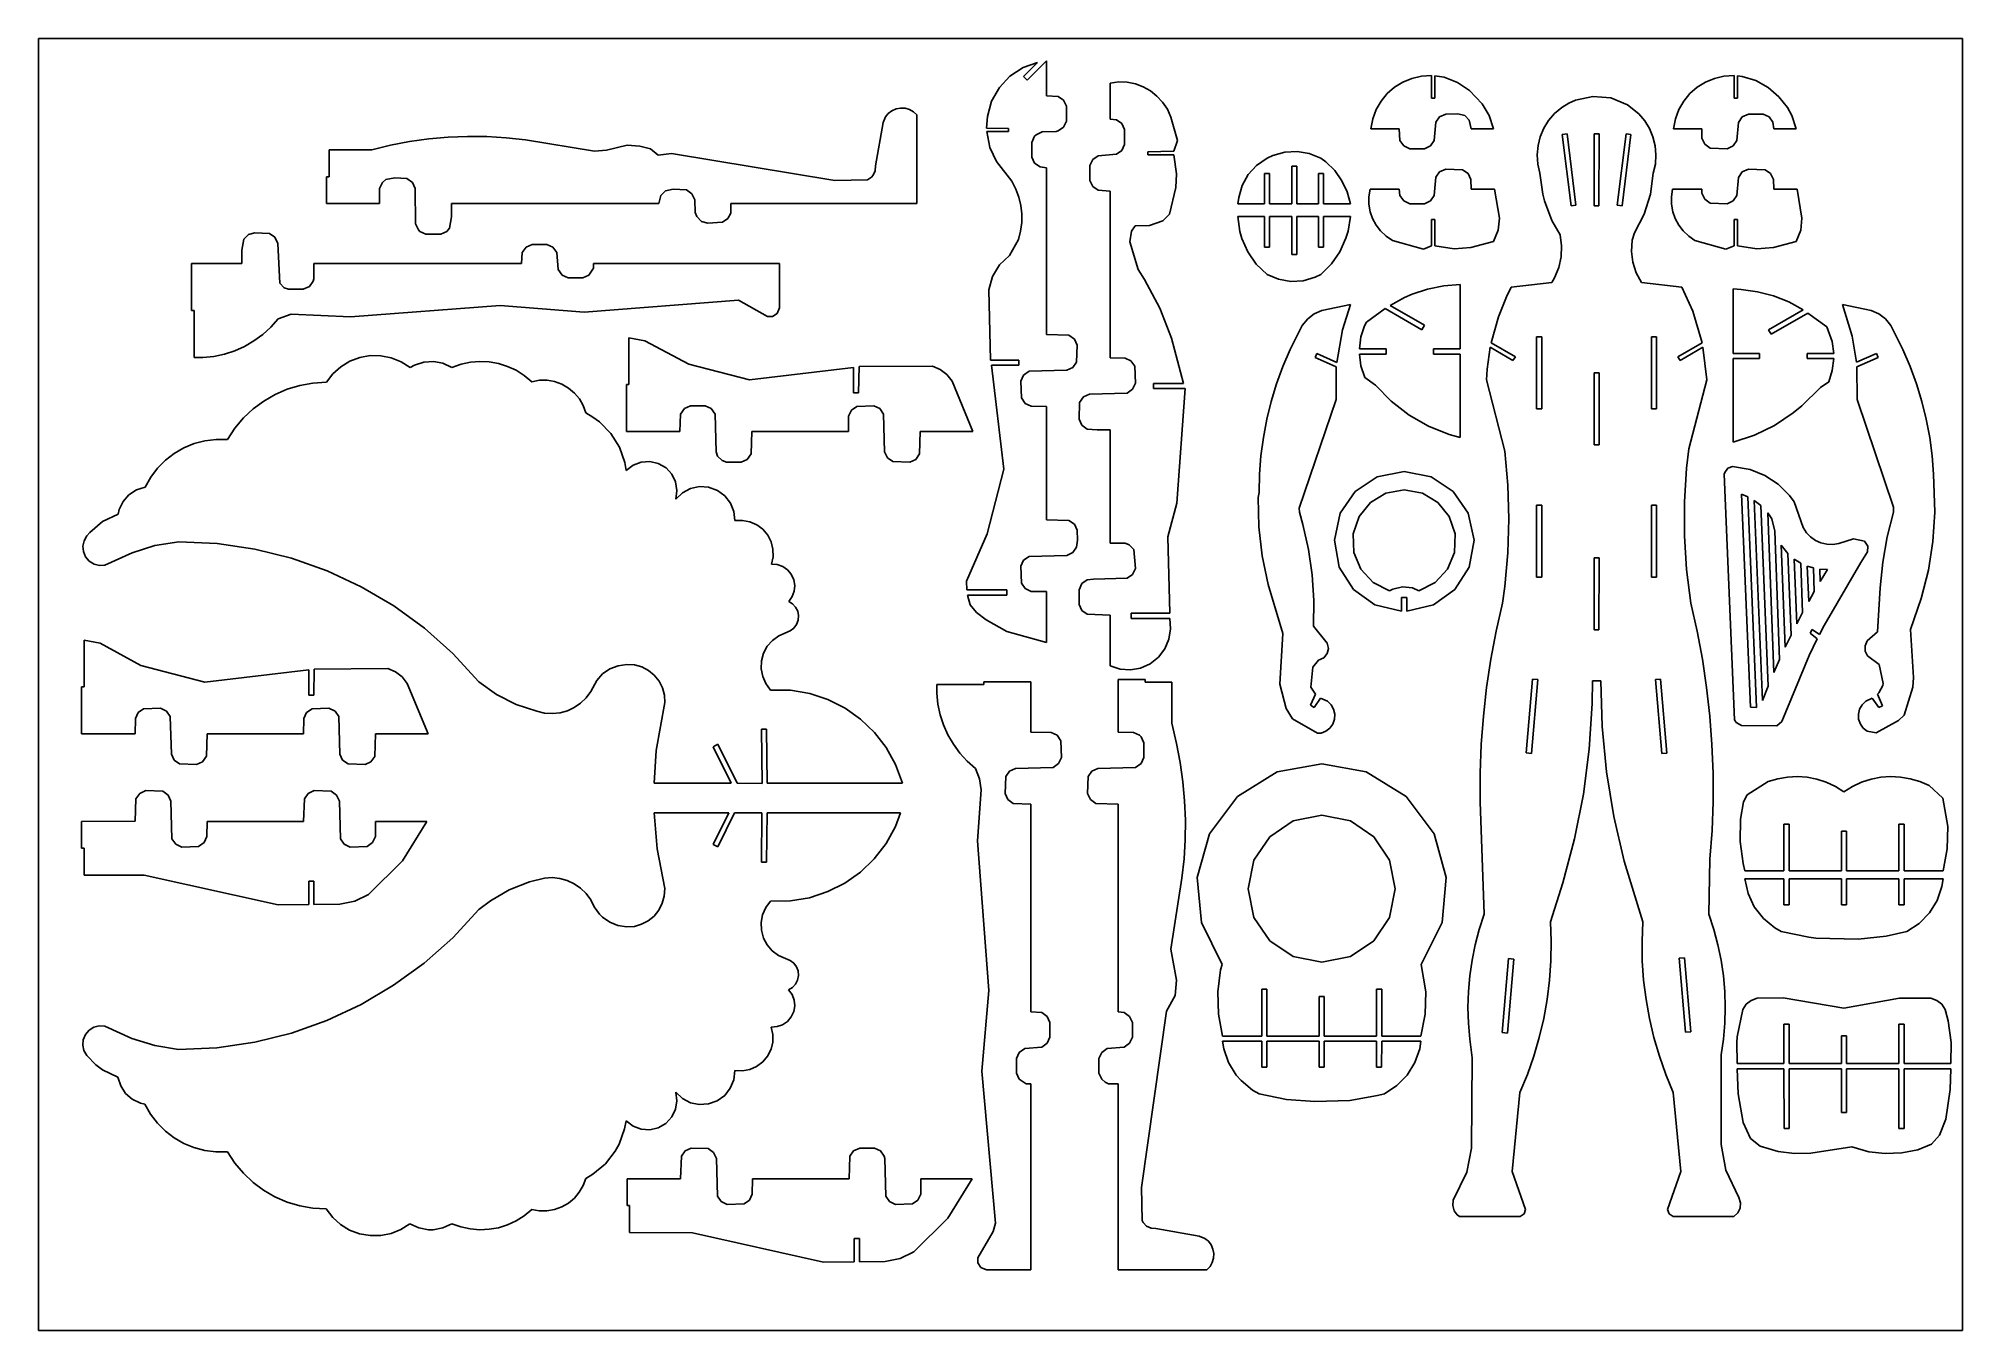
# Model space of a CAD drawing. Extents: x -2.19 to 2.19, y -1.47 to 1.47.
import ezdxf

# ---------------------------------------------------------------- set-up
doc = ezdxf.new("R2010")
doc.units = 0
doc.header["$MEASUREMENT"] = 0
doc.layers.get('0').update_dxf_attribs({"linetype": 'CONTINUOUS'})

msp = doc.modelspace()

# ---------------------------------------------------------------- linework, layer by layer
for p, q in [((-2.1875, 1.4688), (2.1875, 1.4688)), ((-2.1875, -1.4688), (-2.1875, 1.4688)), ((2.1875, 1.4688), (2.1875, -1.4688)), ((0.0512, 1.4029), (0.0216, 1.3833)), ((0.0841, 1.4141), (0.0512, 1.4029)), ((0.0526, 1.382), (0.0841, 1.4141)), ((0.1044, 1.4183), (0.0603, 1.3742)), ((0.1044, 1.4183), (0.1044, 1.3387)), ((-0.0026, 1.3574), (-0.0201, 1.3263)), ((0.0216, 1.3833), (-0.0026, 1.3574)), ((0.0603, 1.3742), (0.0526, 1.382)), ((0.2687, 1.3699), (0.249, 1.3675)), ((0.249, 1.3675), (0.249, 1.2856)), ((0.288, 1.3692), (0.2687, 1.3699)), ((0.3067, 1.3655), (0.288, 1.3692)), ((0.3245, 1.3589), (0.3067, 1.3655)), ((0.3409, 1.3496), (0.3245, 1.3589)), ((0.8796, 1.3434), (0.896, 1.3578)), ((0.896, 1.3578), (0.9147, 1.3695)), ((0.9147, 1.3695), (0.9351, 1.378)), ((0.9351, 1.378), (0.957, 1.383)), ((0.957, 1.383), (0.98, 1.3844)), ((0.98, 1.3332), (0.98, 1.3844)), ((0.9876, 1.384), (1.0092, 1.3805)), ((0.9876, 1.384), (0.9876, 1.3332)), ((1.0092, 1.3805), (1.0395, 1.3689)), ((1.0395, 1.3689), (1.0662, 1.3505)), ((1.5841, 1.3578), (1.5676, 1.3434)), ((1.6027, 1.3695), (1.5841, 1.3578)), ((1.6232, 1.378), (1.6027, 1.3695)), ((1.6451, 1.383), (1.6232, 1.378)), ((1.6681, 1.3844), (1.6451, 1.383)), ((1.6681, 1.3332), (1.6681, 1.3844)), ((1.6866, 1.3827), (1.6757, 1.384)), ((1.6757, 1.384), (1.6757, 1.3332)), ((1.7178, 1.3736), (1.6866, 1.3827)), ((1.7459, 1.3573), (1.7178, 1.3736)), ((1.77, 1.3358), (1.7459, 1.3573)), ((-0.0201, 1.3263), (-0.0299, 1.2913)), ((0.1044, 1.3387), (0.1312, 1.3368)), ((0.1434, 1.3282), (0.1312, 1.3368)), ((0.1499, 1.3146), (0.1434, 1.3282)), ((0.1499, 1.2809), (0.1499, 1.3146)), ((0.3558, 1.3379), (0.3409, 1.3496)), ((0.3687, 1.3239), (0.3558, 1.3379)), ((0.3794, 1.3077), (0.3687, 1.3239)), ((0.8544, 1.3074), (0.8656, 1.3265)), ((0.8656, 1.3265), (0.8796, 1.3434)), ((0.9876, 1.3332), (0.98, 1.3332)), ((1.0662, 1.3505), (1.0956, 1.3201)), ((1.0956, 1.3201), (1.1115, 1.2934)), ((1.2926, 1.322), (1.2761, 1.3118)), ((1.3075, 1.3287), (1.2926, 1.322)), ((1.3472, 1.3372), (1.3075, 1.3287)), ((1.3878, 1.3335), (1.3472, 1.3372)), ((1.4254, 1.3179), (1.3878, 1.3335)), ((1.4515, 1.2973), (1.4254, 1.3179)), ((1.5537, 1.3265), (1.5425, 1.3074)), ((1.5676, 1.3434), (1.5537, 1.3265)), ((1.6757, 1.3332), (1.6681, 1.3332)), ((1.7896, 1.3116), (1.77, 1.3358)), ((-0.2669, 1.2774), (-0.2843, 1.179)), ((-0.2617, 1.2903), (-0.2669, 1.2774)), ((-0.2551, 1.2983), (-0.2617, 1.2903)), ((-0.2469, 1.3045), (-0.2551, 1.2983)), ((-0.2374, 1.3087), (-0.2469, 1.3045)), ((-0.2271, 1.3106), (-0.2374, 1.3087)), ((-0.2167, 1.31), (-0.2271, 1.3106)), ((-0.2068, 1.3071), (-0.2167, 1.31)), ((-0.1979, 1.3021), (-0.2068, 1.3071)), ((-0.1902, 1.2949), (-0.1979, 1.3021)), ((-0.1902, 1.2949), (-0.1902, 1.0933)), ((-0.0299, 1.2913), (-0.0316, 1.265)), ((0.1434, 1.2673), (0.1499, 1.2809)), ((0.2635, 1.2838), (0.249, 1.2856)), ((0.2757, 1.2752), (0.2635, 1.2838)), ((0.2822, 1.2615), (0.2757, 1.2752)), ((0.3874, 1.2896), (0.3794, 1.3077)), ((0.4022, 1.2368), (0.3874, 1.2896)), ((0.8421, 1.2637), (0.8465, 1.2863)), ((0.8465, 1.2863), (0.8544, 1.3074)), ((0.9864, 1.2369), (0.99, 1.2782)), ((0.99, 1.2782), (0.9986, 1.2904)), ((0.9986, 1.2904), (1.0123, 1.2968)), ((1.0123, 1.2968), (1.0399, 1.2973)), ((1.0399, 1.2973), (1.0555, 1.2933)), ((1.0555, 1.2933), (1.066, 1.2828)), ((1.066, 1.2828), (1.07, 1.2637)), ((1.1115, 1.2934), (1.1212, 1.2637)), ((1.2464, 1.2821), (1.2355, 1.2645)), ((1.26, 1.298), (1.2464, 1.2821)), ((1.2761, 1.3118), (1.26, 1.298)), ((1.4649, 1.2815), (1.4515, 1.2973)), ((1.4757, 1.2639), (1.4649, 1.2815)), ((1.5346, 1.2863), (1.5302, 1.2637)), ((1.5425, 1.3074), (1.5346, 1.2863)), ((1.678, 1.278), (1.6744, 1.2369)), ((1.6868, 1.2905), (1.678, 1.278)), ((1.7005, 1.2969), (1.6868, 1.2905)), ((1.734, 1.2968), (1.7005, 1.2969)), ((1.7477, 1.2904), (1.734, 1.2968)), ((1.7563, 1.2782), (1.7477, 1.2904)), ((1.7563, 1.2782), (1.7581, 1.2637)), ((1.7996, 1.2934), (1.7896, 1.3116)), ((1.8093, 1.2637), (1.7996, 1.2934)), ((-1.3868, 1.2259), (-1.4297, 1.2154)), ((-1.3435, 1.2342), (-1.3868, 1.2259)), ((-1.2999, 1.2404), (-1.3435, 1.2342)), ((-1.2561, 1.2444), (-1.2999, 1.2404)), ((-1.2121, 1.2461), (-1.2561, 1.2444)), ((-1.1682, 1.2457), (-1.2121, 1.2461)), ((-1.1242, 1.2431), (-1.1682, 1.2457)), ((-1.0804, 1.2383), (-1.1242, 1.2431)), ((-0.9235, 1.2129), (-1.0804, 1.2383)), ((-0.8486, 1.2259), (-0.8959, 1.2149)), ((-0.8204, 1.2242), (-0.8486, 1.2259)), ((0.0182, 1.2641), (-0.0316, 1.265)), ((-0.0313, 1.2574), (0.0182, 1.2574)), ((-0.0313, 1.2574), (-0.0239, 1.2208)), ((0.0182, 1.2574), (0.0182, 1.2641)), ((0.0776, 1.2463), (0.0712, 1.2326)), ((0.0712, 1.2326), (0.0712, 1.1992)), ((0.0813, 1.25), (0.0776, 1.2463)), ((0.095, 1.2564), (0.0813, 1.25)), ((0.1263, 1.2573), (0.095, 1.2564)), ((0.1263, 1.2573), (0.1312, 1.2587)), ((0.1312, 1.2587), (0.1434, 1.2673)), ((0.2757, 1.2142), (0.2822, 1.2278)), ((0.2822, 1.2278), (0.2822, 1.2615)), ((0.394, 1.2126), (0.4022, 1.2368)), ((0.8421, 1.2637), (0.9064, 1.2637)), ((0.9081, 1.2371), (0.9064, 1.2637)), ((0.9169, 1.2246), (0.9081, 1.2371)), ((0.9864, 1.2369), (0.9778, 1.2247)), ((1.07, 1.2637), (1.1212, 1.2637)), ((1.2224, 1.2253), (1.2204, 1.2045)), ((1.2274, 1.2454), (1.2224, 1.2253)), ((1.2355, 1.2645), (1.2274, 1.2454)), ((1.2772, 1.2507), (1.2885, 1.2521)), ((1.2772, 1.2507), (1.2974, 1.0883)), ((1.2885, 1.2521), (1.3086, 1.0897)), ((1.35, 1.2518), (1.3496, 1.0881)), ((1.3613, 1.2518), (1.35, 1.2518)), ((1.3613, 1.2518), (1.3609, 1.0881)), ((1.4224, 1.2521), (1.4022, 1.0897)), ((1.4336, 1.2507), (1.4139, 1.0883)), ((1.4336, 1.2507), (1.4224, 1.2521)), ((1.4836, 1.2449), (1.4757, 1.2639)), ((1.4886, 1.2249), (1.4836, 1.2449)), ((1.5302, 1.2637), (1.5944, 1.2637)), ((1.5944, 1.2637), (1.5949, 1.2418)), ((1.5949, 1.2418), (1.6014, 1.2282)), ((1.6014, 1.2282), (1.6136, 1.2196)), ((1.6658, 1.2247), (1.6744, 1.2369)), ((1.7581, 1.2637), (1.8093, 1.2637)), ((-1.5264, 1.1544), (-1.5264, 1.2154)), ((-1.4297, 1.2154), (-1.5264, 1.2154)), ((-0.9235, 1.2129), (-0.8959, 1.2149)), ((-0.7961, 1.2179), (-0.8204, 1.2242)), ((-0.7781, 1.2032), (-0.7961, 1.2179)), ((-0.7481, 1.2072), (-0.7781, 1.2032)), ((-0.377, 1.146), (-0.7481, 1.2072)), ((-0.0239, 1.2208), (-0.0088, 1.1887)), ((-0.0088, 1.1887), (0.0254, 1.1441)), ((0.0712, 1.1992), (0.0776, 1.1855)), ((0.0776, 1.1855), (0.0901, 1.1768)), ((0.2099, 1.1933), (0.2035, 1.1796)), ((0.2224, 1.202), (0.2099, 1.1933)), ((0.2635, 1.2056), (0.2224, 1.202)), ((0.2635, 1.2056), (0.2757, 1.2142)), ((0.3352, 1.211), (0.394, 1.2126)), ((0.3352, 1.2043), (0.3352, 1.211)), ((0.3938, 1.2039), (0.3352, 1.2043)), ((0.4005, 1.1609), (0.3938, 1.2039)), ((0.6061, 1.1967), (0.5823, 1.1803)), ((0.6191, 1.2028), (0.6061, 1.1967)), ((0.6464, 1.2103), (0.6191, 1.2028)), ((0.6744, 1.2119), (0.6464, 1.2103)), ((0.7022, 1.2073), (0.6744, 1.2119)), ((0.7287, 1.1967), (0.7022, 1.2073)), ((0.7401, 1.1882), (0.7287, 1.1967)), ((0.7603, 1.1684), (0.7401, 1.1882)), ((0.9306, 1.2182), (0.9169, 1.2246)), ((0.9641, 1.2182), (0.9306, 1.2182)), ((0.9778, 1.2247), (0.9641, 1.2182)), ((1.2204, 1.2045), (1.2218, 1.1833)), ((1.2218, 1.1833), (1.2266, 1.1622)), ((1.4843, 1.1622), (1.4891, 1.1832)), ((1.4904, 1.2042), (1.4886, 1.2249)), ((1.4891, 1.1832), (1.4904, 1.2042)), ((1.6136, 1.2196), (1.6522, 1.2182)), ((1.6522, 1.2182), (1.6658, 1.2247)), ((-1.5323, 1.1544), (-1.5264, 1.1544)), ((-1.5323, 1.0933), (-1.5323, 1.1544)), ((-1.4055, 1.1417), (-1.4119, 1.128)), ((-1.3977, 1.1483), (-1.4055, 1.1417)), ((-1.3977, 1.1483), (-1.377, 1.1522)), ((-1.377, 1.1522), (-1.3498, 1.1504)), ((-1.3374, 1.1417), (-1.3498, 1.1504)), ((-1.331, 1.128), (-1.3374, 1.1417)), ((-0.377, 1.146), (-0.3024, 1.1477)), ((-0.3024, 1.1477), (-0.2931, 1.1537)), ((-0.2931, 1.1537), (-0.2894, 1.1579)), ((-0.2894, 1.1579), (-0.2848, 1.168)), ((-0.2848, 1.168), (-0.2843, 1.179)), ((0.0346, 1.1265), (0.0254, 1.1441)), ((0.0901, 1.1768), (0.1044, 1.175)), ((0.1044, 1.175), (0.1044, 0.7957)), ((0.2035, 1.1796), (0.2035, 1.1462)), ((0.2035, 1.1462), (0.2099, 1.1324)), ((0.399, 1.1299), (0.4005, 1.1609)), ((0.5633, 1.1592), (0.5495, 1.1344)), ((0.5823, 1.1803), (0.5633, 1.1592)), ((0.6002, 1.1619), (0.6002, 1.0925)), ((0.6002, 1.1619), (0.6119, 1.1619)), ((0.6119, 1.1619), (0.6119, 1.0925)), ((0.6621, 1.1786), (0.6621, 1.0925)), ((0.6621, 1.1786), (0.6738, 1.1786)), ((0.6738, 1.1786), (0.6738, 1.0925)), ((0.7228, 1.1619), (0.7228, 1.0925)), ((0.7345, 1.1619), (0.7228, 1.1619)), ((0.7345, 1.1619), (0.7345, 1.0925)), ((0.7765, 1.1454), (0.7603, 1.1684)), ((0.7885, 1.12), (0.7765, 1.1454)), ((0.99, 1.1532), (0.9864, 1.1119)), ((0.99, 1.1532), (0.9986, 1.1654)), ((0.9986, 1.1654), (1.0123, 1.1718)), ((1.0123, 1.1718), (1.0509, 1.1705)), ((1.0509, 1.1705), (1.0631, 1.1619)), ((1.0631, 1.1619), (1.0696, 1.1482)), ((1.0696, 1.1482), (1.07, 1.1264)), ((1.2266, 1.1622), (1.2332, 1.115)), ((1.4777, 1.115), (1.4843, 1.1622)), ((1.6744, 1.1119), (1.678, 1.153)), ((1.6868, 1.1655), (1.678, 1.153)), ((1.7005, 1.1719), (1.6868, 1.1655)), ((1.7005, 1.1719), (1.739, 1.1705)), ((1.7512, 1.1619), (1.739, 1.1705)), ((1.7576, 1.1482), (1.7512, 1.1619)), ((1.7576, 1.1482), (1.7581, 1.1264)), ((-1.4124, 1.0933), (-1.4119, 1.128)), ((-1.331, 1.128), (-1.3301, 1.0472)), ((-0.7727, 1.1114), (-0.7766, 1.0933)), ((-0.7619, 1.1222), (-0.7727, 1.1114)), ((-0.7443, 1.1261), (-0.7619, 1.1222)), ((-0.7139, 1.1243), (-0.7443, 1.1261)), ((-0.7017, 1.1157), (-0.7139, 1.1243)), ((-0.6952, 1.1021), (-0.7017, 1.1157)), ((-0.6952, 1.1021), (-0.6943, 1.0732)), ((0.0415, 1.1082), (0.0346, 1.1265)), ((0.0461, 1.0892), (0.0415, 1.1082)), ((0.2099, 1.1324), (0.2224, 1.1237)), ((0.2224, 1.1237), (0.249, 1.122)), ((0.249, 1.122), (0.249, 0.7427)), ((0.3843, 1.0694), (0.399, 1.1299)), ((0.5416, 1.1069), (0.54, 1.0925)), ((0.5495, 1.1344), (0.5416, 1.1069)), ((0.7959, 1.0925), (0.7885, 1.12)), ((0.8375, 1.1089), (0.8402, 1.1264)), ((0.8377, 1.0917), (0.8375, 1.1089)), ((0.8402, 1.1264), (0.9064, 1.1264)), ((0.9064, 1.1264), (0.9081, 1.1121)), ((0.9169, 1.0996), (0.9081, 1.1121)), ((0.9306, 1.0932), (0.9169, 1.0996)), ((0.9778, 1.0997), (0.9641, 1.0932)), ((0.9864, 1.1119), (0.9778, 1.0997)), ((1.07, 1.1264), (1.1233, 1.1264)), ((1.1343, 1.0604), (1.1233, 1.1264)), ((1.2332, 1.115), (1.2371, 1.0996)), ((1.2371, 1.0996), (1.2537, 1.0552)), ((1.4635, 1.0697), (1.4777, 1.115)), ((1.5283, 1.1264), (1.5256, 1.1089)), ((1.5256, 1.1089), (1.5257, 1.0917)), ((1.5283, 1.1264), (1.5944, 1.1264)), ((1.5944, 1.1264), (1.5949, 1.1168)), ((1.5949, 1.1168), (1.6014, 1.1032)), ((1.6014, 1.1032), (1.6136, 1.0946)), ((1.6136, 1.0946), (1.6522, 1.0932)), ((1.6522, 1.0932), (1.6658, 1.0997)), ((1.6658, 1.0997), (1.6744, 1.1119)), ((1.7581, 1.1264), (1.8113, 1.1264)), ((1.8224, 1.0604), (1.8113, 1.1264)), ((-1.5323, 1.0933), (-1.4124, 1.0933)), ((-1.2527, 1.0376), (-1.2487, 1.0629)), ((-1.2487, 1.0933), (-0.7766, 1.0933)), ((-1.2487, 1.0629), (-1.2487, 1.0933)), ((-0.6943, 1.0732), (-0.6908, 1.0637)), ((-0.6908, 1.0637), (-0.6801, 1.0529)), ((-0.6801, 1.0529), (-0.6654, 1.049)), ((-0.6654, 1.049), (-0.632, 1.0508)), ((-0.632, 1.0508), (-0.6198, 1.0594)), ((-0.6198, 1.0594), (-0.6129, 1.0716)), ((-0.6129, 1.0716), (-0.6129, 1.0933)), ((-0.6129, 1.0933), (-0.1902, 1.0933)), ((0.0458, 1.0308), (0.0483, 1.0503)), ((0.0484, 1.0698), (0.0461, 1.0892)), ((0.0483, 1.0503), (0.0484, 1.0698)), ((0.3385, 1.0437), (0.3692, 1.0539)), ((0.3692, 1.0539), (0.3843, 1.0694)), ((0.54, 1.0925), (0.6002, 1.0925)), ((0.54, 1.0638), (0.5444, 1.0302)), ((0.54, 1.0638), (0.6002, 1.0638)), ((0.6002, 0.9944), (0.6002, 1.0638)), ((0.6119, 1.0925), (0.6621, 1.0925)), ((0.6119, 1.0638), (0.6621, 1.0638)), ((0.6119, 0.9944), (0.6119, 1.0638)), ((0.6621, 0.9777), (0.6621, 1.0638)), ((0.6738, 1.0925), (0.7228, 1.0925)), ((0.6738, 0.9777), (0.6738, 1.0638)), ((0.6738, 1.0638), (0.7228, 1.0638)), ((0.7228, 0.9944), (0.7228, 1.0638)), ((0.7345, 1.0925), (0.7959, 1.0925)), ((0.7345, 0.9944), (0.7345, 1.0638)), ((0.7345, 1.0638), (0.7959, 1.0638)), ((0.7903, 1.0305), (0.7959, 1.0638)), ((0.8406, 1.075), (0.8377, 1.0917)), ((0.8461, 1.0592), (0.8406, 1.075)), ((0.8541, 1.0444), (0.8461, 1.0592)), ((0.9641, 1.0932), (0.9306, 1.0932)), ((0.98, 1.0569), (0.98, 0.997)), ((0.9876, 1.0569), (0.98, 1.0569)), ((0.9876, 0.997), (0.9876, 1.0569)), ((1.1343, 1.0604), (1.1317, 1.0327)), ((1.2726, 1.0223), (1.2537, 1.0552)), ((1.3086, 1.0897), (1.2974, 1.0883)), ((1.3496, 1.0881), (1.3609, 1.0881)), ((1.4022, 1.0897), (1.4139, 1.0883)), ((1.442, 1.0271), (1.4635, 1.0697)), ((1.5257, 1.0917), (1.5287, 1.075)), ((1.5287, 1.075), (1.5342, 1.0592)), ((1.5342, 1.0592), (1.5422, 1.0444)), ((1.6681, 1.0569), (1.6681, 0.997)), ((1.6757, 1.0569), (1.6681, 1.0569)), ((1.6757, 0.9971), (1.6757, 1.0569)), ((1.8198, 1.0327), (1.8224, 1.0604)), ((-1.7249, 0.9872), (-1.7209, 1.0125)), ((-1.7102, 1.0233), (-1.7209, 1.0125)), ((-1.6955, 1.0272), (-1.7102, 1.0233)), ((-1.6955, 1.0272), (-1.6623, 1.0254)), ((-1.6499, 1.0167), (-1.6623, 1.0254)), ((-1.6435, 1.003), (-1.6499, 1.0167)), ((-1.3301, 1.0472), (-1.3236, 1.0335)), ((-1.3236, 1.0335), (-1.3201, 1.03)), ((-1.3201, 1.03), (-1.3065, 1.0236)), ((-1.3065, 1.0236), (-1.2728, 1.0236)), ((-1.2728, 1.0236), (-1.2591, 1.03)), ((-1.2591, 1.03), (-1.2527, 1.0376)), ((0.0207, 0.9753), (0.0409, 1.0116)), ((0.0409, 1.0116), (0.0458, 1.0308)), ((0.2981, 1.0305), (0.2941, 1.0063)), ((0.2941, 1.0063), (0.3134, 0.9435)), ((0.306, 1.0431), (0.2981, 1.0305)), ((0.306, 1.0431), (0.3385, 1.0437)), ((0.5444, 1.0302), (0.5489, 1.014)), ((0.5489, 1.014), (0.5625, 0.9834)), ((0.7714, 0.984), (0.7853, 1.0144)), ((0.7853, 1.0144), (0.7903, 1.0305)), ((0.8644, 1.0311), (0.8541, 1.0444)), ((0.8767, 1.0194), (0.8644, 1.0311)), ((0.891, 1.0098), (0.8767, 1.0194)), ((0.9615, 0.9896), (0.891, 1.0098)), ((1.0696, 0.9934), (1.121, 1.0069)), ((1.1317, 1.0327), (1.121, 1.0069)), ((1.2759, 0.9973), (1.2726, 1.0223)), ((1.436, 1.0099), (1.435, 0.9848)), ((1.436, 1.0099), (1.442, 1.0271)), ((1.5422, 1.0444), (1.5524, 1.0311)), ((1.5524, 1.0311), (1.5648, 1.0194)), ((1.5648, 1.0194), (1.579, 1.0098)), ((1.579, 1.0098), (1.6496, 0.9896)), ((1.7577, 0.9934), (1.8091, 1.0069)), ((1.8091, 1.0069), (1.8198, 1.0327)), ((-1.7249, 0.9568), (-1.7249, 0.9872)), ((-1.639, 0.9126), (-1.6435, 1.003)), ((-1.0891, 0.9568), (-1.0873, 0.9818)), ((-1.0786, 0.9943), (-1.0873, 0.9818)), ((-1.0649, 1.0007), (-1.0786, 0.9943)), ((-1.0313, 1.0007), (-1.0649, 1.0007)), ((-1.0177, 0.9942), (-1.0313, 1.0007)), ((-1.0091, 0.982), (-1.0177, 0.9942)), ((-1.0055, 0.9433), (-1.0091, 0.982)), ((0.0207, 0.9753), (-0.0022, 0.9541)), ((0.5625, 0.9834), (0.5817, 0.9559)), ((0.6002, 0.9944), (0.6119, 0.9944)), ((0.6621, 0.9777), (0.6738, 0.9777)), ((0.7345, 0.9944), (0.7228, 0.9944)), ((0.7524, 0.9564), (0.7714, 0.984)), ((0.9615, 0.9896), (0.98, 0.997)), ((1.0317, 0.9902), (0.9876, 0.997)), ((1.0696, 0.9934), (1.0317, 0.9902)), ((1.2694, 0.9481), (1.2748, 0.9724)), ((1.2748, 0.9724), (1.2759, 0.9973)), ((1.435, 0.9848), (1.4382, 0.9601)), ((1.6681, 0.997), (1.6496, 0.9896)), ((1.6757, 0.9971), (1.7198, 0.9902)), ((1.7198, 0.9902), (1.7577, 0.9934)), ((-1.8395, 0.8501), (-1.8395, 0.9568)), ((-1.8395, 0.9568), (-1.7249, 0.9568)), ((-1.563, 0.9172), (-1.5617, 0.9222)), ((-1.5617, 0.9222), (-1.5612, 0.9568)), ((-1.5612, 0.9568), (-1.0891, 0.9568)), ((-1.0055, 0.9433), (-0.9968, 0.9308)), ((-0.9968, 0.9308), (-0.983, 0.9244)), ((-0.983, 0.9244), (-0.9495, 0.9245)), ((-0.9495, 0.9245), (-0.9359, 0.9309)), ((-0.9359, 0.9309), (-0.9254, 0.9466)), ((-0.9254, 0.9568), (-0.5027, 0.9568)), ((-0.9254, 0.9466), (-0.9254, 0.9568)), ((-0.5027, 0.8561), (-0.5027, 0.9568)), ((-0.0182, 0.9276), (-0.0263, 0.8975)), ((-0.0022, 0.9541), (-0.0182, 0.9276)), ((0.3274, 0.9207), (0.3134, 0.9435)), ((0.362, 0.8557), (0.3274, 0.9207)), ((0.5817, 0.9559), (0.6061, 0.9323)), ((0.6061, 0.9323), (0.6325, 0.9212)), ((0.6325, 0.9212), (0.6603, 0.9165)), ((0.6884, 0.9181), (0.7157, 0.926)), ((0.7157, 0.926), (0.7287, 0.9323)), ((0.7287, 0.9323), (0.7524, 0.9564)), ((1.2535, 0.914), (1.2598, 0.9249)), ((1.2598, 0.9249), (1.2694, 0.9481)), ((1.4382, 0.9601), (1.4457, 0.9363)), ((1.4457, 0.9363), (1.4573, 0.914)), ((-1.639, 0.9126), (-1.6285, 0.9021)), ((-1.6285, 0.9021), (-1.619, 0.8986)), ((-1.619, 0.8986), (-1.5853, 0.8986)), ((-1.5853, 0.8986), (-1.5716, 0.905)), ((-1.5716, 0.905), (-1.563, 0.9172)), ((-0.0263, 0.8975), (-0.0224, 0.7374)), ((0.6603, 0.9165), (0.6884, 0.9181)), ((0.9186, 0.8799), (0.8857, 0.8619)), ((0.9358, 0.8874), (0.9186, 0.8799)), ((0.9712, 0.8991), (0.9358, 0.8874)), ((1.0078, 0.9066), (0.9712, 0.8991)), ((1.0451, 0.9095), (1.0078, 0.9066)), ((1.0451, 0.7631), (1.0451, 0.9095)), ((1.1507, 0.8814), (1.1323, 0.8361)), ((1.1615, 0.9034), (1.1507, 0.8814)), ((1.2535, 0.914), (1.1615, 0.9034)), ((1.5494, 0.9034), (1.4573, 0.914)), ((1.574, 0.8486), (1.5494, 0.9034)), ((1.6657, 0.7529), (1.6657, 0.8993)), ((1.6845, 0.8983), (1.6657, 0.8993)), ((1.7215, 0.8931), (1.6845, 0.8983)), ((1.7576, 0.8835), (1.7215, 0.8931)), ((1.7922, 0.8697), (1.7576, 0.8835)), ((-1.8395, 0.8501), (-1.8336, 0.8501)), ((-1.8336, 0.8501), (-1.8336, 0.7432)), ((-1.6126, 0.8422), (-1.6424, 0.8312)), ((-1.4783, 0.8361), (-1.6126, 0.8422)), ((-1.4783, 0.8361), (-1.1379, 0.8615)), ((-1.1379, 0.8615), (-0.9468, 0.8462)), ((-0.5956, 0.8741), (-0.9468, 0.8462)), ((-0.5956, 0.8741), (-0.5299, 0.8366)), ((-0.5299, 0.8366), (-0.5182, 0.837)), ((-0.5182, 0.837), (-0.5081, 0.8434)), ((-0.5081, 0.8434), (-0.5027, 0.8561)), ((0.3886, 0.7871), (0.362, 0.8557)), ((0.7136, 0.8425), (0.6985, 0.831)), ((0.731, 0.8503), (0.7136, 0.8425)), ((0.796, 0.8636), (0.731, 0.8503)), ((0.796, 0.8636), (0.7776, 0.8064)), ((0.8748, 0.8547), (0.8321, 0.8235)), ((0.9583, 0.8065), (0.8748, 0.8547)), ((0.9641, 0.8167), (0.8857, 0.8619)), ((1.1323, 0.8361), (1.1157, 0.7765)), ((1.5952, 0.7765), (1.574, 0.8486)), ((1.7467, 0.8064), (1.8251, 0.8516)), ((1.7526, 0.7963), (1.836, 0.8444)), ((1.8251, 0.8516), (1.7922, 0.8697)), ((1.8787, 0.8133), (1.836, 0.8444)), ((1.9148, 0.8636), (1.9367, 0.7918)), ((1.9148, 0.8636), (1.9798, 0.8503)), ((1.9798, 0.8503), (1.9973, 0.8425)), ((1.9973, 0.8425), (2.0123, 0.831)), ((-1.6976, 0.7811), (-1.6776, 0.7957)), ((-1.6776, 0.7957), (-1.6591, 0.8124)), ((-1.6591, 0.8124), (-1.6424, 0.8312)), ((-0.8449, 0.7882), (-0.8089, 0.7816)), ((-0.8449, 0.6821), (-0.8449, 0.7882)), ((0.1044, 0.7957), (0.1557, 0.7939)), ((0.1679, 0.7853), (0.1557, 0.7939)), ((0.6863, 0.8165), (0.6588, 0.7616)), ((0.6985, 0.831), (0.6863, 0.8165)), ((0.7776, 0.8064), (0.7644, 0.7324)), ((0.8196, 0.7902), (0.8162, 0.7631)), ((0.8275, 0.8157), (0.8196, 0.7902)), ((0.8321, 0.8235), (0.8275, 0.8157)), ((0.9641, 0.8167), (0.9583, 0.8065)), ((1.2189, 0.7906), (1.2306, 0.7906)), ((1.2189, 0.7906), (1.2189, 0.627)), ((1.2306, 0.7906), (1.2306, 0.627)), ((1.4806, 0.7906), (1.4802, 0.627)), ((1.492, 0.7906), (1.4806, 0.7906)), ((1.492, 0.7906), (1.492, 0.627)), ((1.7526, 0.7963), (1.7467, 0.8064)), ((1.8912, 0.7799), (1.8787, 0.8133)), ((1.9367, 0.7918), (1.9464, 0.7325)), ((2.0123, 0.831), (2.0245, 0.8165)), ((2.0245, 0.8165), (2.052, 0.7616)), ((-1.8138, 0.7432), (-1.789, 0.7458)), ((-1.789, 0.7458), (-1.7648, 0.751)), ((-1.7648, 0.751), (-1.7414, 0.7587)), ((-1.7414, 0.7587), (-1.7189, 0.7688)), ((-1.7189, 0.7688), (-1.6976, 0.7811)), ((-1.4331, 0.7478), (-1.4571, 0.7436)), ((-1.409, 0.7475), (-1.4331, 0.7478)), ((-1.3854, 0.7428), (-1.409, 0.7475)), ((-0.8089, 0.7816), (-0.709, 0.7281)), ((0.1744, 0.7716), (0.1679, 0.7853)), ((0.1744, 0.7716), (0.173, 0.733)), ((0.4164, 0.6843), (0.3886, 0.7871)), ((0.6588, 0.7616), (0.6423, 0.723)), ((0.7153, 0.7435), (0.7192, 0.7523)), ((0.7192, 0.7523), (0.7644, 0.7324)), ((0.8766, 0.7631), (0.8162, 0.7631)), ((0.8162, 0.7514), (0.8766, 0.7514)), ((0.8162, 0.7514), (0.8196, 0.7243)), ((0.8766, 0.7514), (0.8766, 0.7631)), ((1.0451, 0.7631), (0.9848, 0.7631)), ((0.9848, 0.7631), (0.9848, 0.7514)), ((0.9848, 0.7514), (1.0451, 0.7514)), ((1.0451, 0.5615), (1.0451, 0.7514)), ((1.1136, 0.7666), (1.1066, 0.7171)), ((1.1136, 0.7666), (1.1651, 0.7369)), ((1.1157, 0.7765), (1.1709, 0.7446)), ((1.1709, 0.7446), (1.1651, 0.7369)), ((1.5952, 0.7765), (1.5399, 0.7446)), ((1.5399, 0.7446), (1.5458, 0.7369)), ((1.5972, 0.7666), (1.5458, 0.7369)), ((1.6058, 0.6926), (1.5972, 0.7666)), ((1.6657, 0.7529), (1.726, 0.7529)), ((1.726, 0.7529), (1.726, 0.7411)), ((1.8343, 0.7411), (1.8343, 0.7529)), ((1.8343, 0.7529), (1.8946, 0.7529)), ((1.8946, 0.7529), (1.8912, 0.7799)), ((1.9916, 0.7523), (1.9464, 0.7325)), ((1.9955, 0.7435), (1.9916, 0.7523)), ((2.052, 0.7616), (2.0685, 0.723)), ((-1.8336, 0.7432), (-1.8138, 0.7432)), ((-1.5181, 0.7064), (-1.5328, 0.687)), ((-1.5002, 0.7225), (-1.5181, 0.7064)), ((-1.4797, 0.735), (-1.5002, 0.7225)), ((-1.4571, 0.7436), (-1.4797, 0.735)), ((-1.3631, 0.7337), (-1.3854, 0.7428)), ((-1.3427, 0.7206), (-1.3631, 0.7337)), ((-1.3327, 0.7261), (-1.3427, 0.7206)), ((-1.3115, 0.733), (-1.3327, 0.7261)), ((-1.2895, 0.7344), (-1.3115, 0.733)), ((-1.2678, 0.7303), (-1.2895, 0.7344)), ((-1.2474, 0.7206), (-1.2678, 0.7303)), ((-1.2266, 0.728), (-1.2474, 0.7206)), ((-1.2053, 0.7326), (-1.2266, 0.728)), ((-1.1838, 0.7344), (-1.2053, 0.7326)), ((-1.1624, 0.7334), (-1.1838, 0.7344)), ((-1.1413, 0.7297), (-1.1624, 0.7334)), ((-1.1208, 0.7233), (-1.1413, 0.7297)), ((-1.1012, 0.7143), (-1.1208, 0.7233)), ((-1.0828, 0.7027), (-1.1012, 0.7143)), ((-1.0657, 0.6885), (-1.0828, 0.7027)), ((-0.709, 0.7281), (-0.5706, 0.6928)), ((-0.3342, 0.7205), (-0.5706, 0.6928)), ((-0.3342, 0.6631), (-0.3342, 0.7205)), ((-0.3229, 0.6631), (-0.3217, 0.7227)), ((-0.1545, 0.7239), (-0.3217, 0.7227)), ((-0.1545, 0.7239), (-0.1369, 0.7165)), ((-0.1369, 0.7165), (-0.1218, 0.7049)), ((-0.1218, 0.7049), (-0.1101, 0.6896)), ((0.0415, 0.7374), (-0.0224, 0.7374)), ((0.0415, 0.7261), (-0.0203, 0.7257)), ((-0.0203, 0.7257), (0.0074, 0.4893)), ((0.0415, 0.7374), (0.0415, 0.7261)), ((0.0525, 0.7034), (0.0461, 0.6897)), ((0.065, 0.7121), (0.0525, 0.7034)), ((0.065, 0.7121), (0.1508, 0.7144)), ((0.1508, 0.7144), (0.1644, 0.7208)), ((0.1644, 0.7208), (0.173, 0.733)), ((0.2831, 0.7422), (0.249, 0.7427)), ((0.2967, 0.7357), (0.2831, 0.7422)), ((0.3053, 0.7235), (0.2967, 0.7357)), ((0.3053, 0.7235), (0.3067, 0.6849)), ((0.6423, 0.723), (0.6279, 0.6836)), ((0.7153, 0.7435), (0.7635, 0.7223)), ((0.7635, 0.7223), (0.7631, 0.6479)), ((0.8196, 0.7243), (0.8283, 0.6981)), ((1.1066, 0.7171), (1.105, 0.6926)), ((1.3496, 0.7088), (1.3496, 0.5452)), ((1.3613, 0.7088), (1.3496, 0.7088)), ((1.3613, 0.7088), (1.3613, 0.5452)), ((1.6657, 0.7411), (1.6657, 0.5513)), ((1.726, 0.7411), (1.6657, 0.7411)), ((1.8946, 0.7411), (1.8343, 0.7411)), ((1.8834, 0.6885), (1.8912, 0.7141)), ((1.8912, 0.7141), (1.8946, 0.7411)), ((1.9955, 0.7435), (1.9473, 0.7224)), ((1.9473, 0.7224), (1.9477, 0.6479)), ((2.0685, 0.723), (2.0829, 0.6836)), ((-1.6495, 0.6594), (-1.6754, 0.6445)), ((-1.6221, 0.6713), (-1.6495, 0.6594)), ((-1.5933, 0.68), (-1.6221, 0.6713)), ((-1.5634, 0.6853), (-1.5933, 0.68)), ((-1.5328, 0.687), (-1.5634, 0.6853)), ((-1.0484, 0.6916), (-1.0657, 0.6885)), ((-1.031, 0.6916), (-1.0484, 0.6916)), ((-1.0139, 0.6886), (-1.031, 0.6916)), ((-0.9974, 0.6826), (-1.0139, 0.6886)), ((-0.9821, 0.6738), (-0.9974, 0.6826)), ((-0.9688, 0.6625), (-0.9821, 0.6738)), ((-0.9576, 0.6492), (-0.9688, 0.6625)), ((-0.8449, 0.6821), (-0.8508, 0.6821)), ((-0.8508, 0.5754), (-0.8508, 0.6821)), ((-0.3342, 0.6631), (-0.3229, 0.6631)), ((-0.063, 0.5754), (-0.1101, 0.6896)), ((0.0461, 0.6897), (0.0475, 0.6514)), ((0.2022, 0.6604), (0.1885, 0.654)), ((0.288, 0.6627), (0.2022, 0.6604)), ((0.288, 0.6627), (0.3002, 0.6713)), ((0.3002, 0.6713), (0.3067, 0.6849)), ((0.3482, 0.6843), (0.3482, 0.6726)), ((0.3482, 0.6843), (0.4164, 0.6843)), ((0.3482, 0.6726), (0.4196, 0.6726)), ((0.401, 0.4124), (0.4196, 0.6726)), ((0.6279, 0.6836), (0.6157, 0.6436)), ((0.8283, 0.6981), (0.8528, 0.6804)), ((0.8528, 0.6804), (0.8886, 0.6438)), ((1.1469, 0.5303), (1.105, 0.6926)), ((1.5654, 0.5358), (1.6058, 0.6926)), ((1.8646, 0.6749), (1.8222, 0.6336)), ((1.8834, 0.6885), (1.8646, 0.6749)), ((2.0829, 0.6836), (2.0952, 0.6436)), ((-1.6994, 0.6266), (-1.7213, 0.606)), ((-1.6754, 0.6445), (-1.6994, 0.6266)), ((-0.9489, 0.6341), (-0.9576, 0.6492)), ((-0.9428, 0.6176), (-0.9489, 0.6341)), ((-0.9266, 0.6081), (-0.9428, 0.6176)), ((-0.7273, 0.6148), (-0.7291, 0.5754)), ((-0.7273, 0.6148), (-0.7186, 0.6273)), ((-0.7186, 0.6273), (-0.7048, 0.6337)), ((-0.7048, 0.6337), (-0.6715, 0.6337)), ((-0.6715, 0.6337), (-0.6577, 0.6273)), ((-0.6577, 0.6273), (-0.649, 0.6148)), ((-0.6468, 0.5291), (-0.649, 0.6148)), ((-0.3456, 0.6099), (-0.3391, 0.6236)), ((-0.3391, 0.6236), (-0.3267, 0.6324)), ((-0.2884, 0.6337), (-0.3267, 0.6324)), ((-0.2884, 0.6337), (-0.2747, 0.6273)), ((-0.2747, 0.6273), (-0.2659, 0.6148)), ((-0.2637, 0.5291), (-0.2659, 0.6148)), ((0.0475, 0.6514), (0.0562, 0.6389)), ((0.0562, 0.6389), (0.0699, 0.6325)), ((0.0699, 0.6325), (0.1044, 0.6321)), ((0.1044, 0.6321), (0.1044, 0.3747)), ((0.1798, 0.6415), (0.1785, 0.6032)), ((0.1885, 0.654), (0.1798, 0.6415)), ((0.6157, 0.6436), (0.6056, 0.6029)), ((0.7631, 0.6479), (0.6794, 0.4007)), ((0.8886, 0.6438), (0.9289, 0.6127)), ((0.9289, 0.6127), (0.9731, 0.5875)), ((1.2306, 0.627), (1.2189, 0.627)), ((1.4802, 0.627), (1.492, 0.627)), ((1.7603, 0.5891), (1.8026, 0.6173)), ((1.8026, 0.6173), (1.8222, 0.6336)), ((1.9477, 0.6479), (2.0305, 0.4031)), ((2.0952, 0.6436), (2.1052, 0.6029)), ((-1.7408, 0.5828), (-1.7577, 0.5572)), ((-1.7213, 0.606), (-1.7408, 0.5828)), ((-0.9117, 0.5971), (-0.9266, 0.6081)), ((-0.8861, 0.5707), (-0.9117, 0.5971)), ((-0.8667, 0.5396), (-0.8861, 0.5707)), ((-0.7291, 0.5754), (-0.8508, 0.5754)), ((-0.5654, 0.5754), (-0.5672, 0.5241)), ((-0.346, 0.5754), (-0.5654, 0.5754)), ((-0.3456, 0.6099), (-0.346, 0.5754)), ((-0.1824, 0.5754), (-0.1842, 0.5241)), ((-0.063, 0.5754), (-0.1824, 0.5754)), ((0.1785, 0.6032), (0.1849, 0.5895)), ((0.1849, 0.5895), (0.1973, 0.5808)), ((0.1973, 0.5808), (0.2196, 0.579)), ((0.2196, 0.579), (0.249, 0.579)), ((0.249, 0.579), (0.249, 0.3217)), ((0.6056, 0.6029), (0.5978, 0.5618)), ((0.9731, 0.5875), (1.0204, 0.5685)), ((1.7144, 0.5669), (1.7603, 0.5891)), ((2.1052, 0.6029), (2.113, 0.5618)), ((-1.8788, 0.5253), (-1.8988, 0.51)), ((-1.857, 0.5379), (-1.8788, 0.5253)), ((-1.8337, 0.5476), (-1.857, 0.5379)), ((-1.8091, 0.5541), (-1.8337, 0.5476)), ((-1.7837, 0.5574), (-1.8091, 0.5541)), ((-1.7577, 0.5572), (-1.7837, 0.5574)), ((-0.8543, 0.5048), (-0.8667, 0.5396)), ((-0.6432, 0.5195), (-0.6468, 0.5291)), ((-0.2573, 0.5154), (-0.2637, 0.5291)), ((0.5978, 0.5618), (0.5923, 0.5202)), ((1.0204, 0.5685), (1.0451, 0.5615)), ((1.1539, 0.4535), (1.1469, 0.5303)), ((1.3496, 0.5452), (1.3613, 0.5452)), ((1.5654, 0.5358), (1.5599, 0.4919)), ((1.6657, 0.5513), (1.7144, 0.5669)), ((2.113, 0.5618), (2.1185, 0.5202)), ((-1.9167, 0.492), (-1.9322, 0.4716)), ((-1.8988, 0.51), (-1.9167, 0.492)), ((-0.851, 0.4864), (-0.8543, 0.5048)), ((-0.8351, 0.4987), (-0.851, 0.4864)), ((-0.8169, 0.5056), (-0.8351, 0.4987)), ((-0.7974, 0.507), (-0.8169, 0.5056)), ((-0.7782, 0.5027), (-0.7974, 0.507)), ((-0.7606, 0.4925), (-0.7782, 0.5027)), ((-0.7472, 0.478), (-0.7606, 0.4925)), ((-0.6327, 0.509), (-0.6432, 0.5195)), ((-0.6232, 0.5055), (-0.6327, 0.509)), ((-0.5895, 0.5055), (-0.6232, 0.5055)), ((-0.5758, 0.5119), (-0.5895, 0.5055)), ((-0.5672, 0.5241), (-0.5758, 0.5119)), ((-0.2451, 0.5068), (-0.2573, 0.5154)), ((-0.2064, 0.5055), (-0.2451, 0.5068)), ((-0.1928, 0.5119), (-0.2064, 0.5055)), ((-0.1842, 0.5241), (-0.1928, 0.5119)), ((-0.0306, 0.3428), (0.0074, 0.4893)), ((0.5923, 0.5202), (0.589, 0.4783)), ((0.8568, 0.4722), (0.9179, 0.4844)), ((0.9179, 0.4844), (0.9791, 0.4722)), ((1.5599, 0.4919), (1.5552, 0.4151)), ((1.6467, 0.4818), (1.6457, 0.4779)), ((1.6536, 0.4916), (1.6467, 0.4818)), ((1.6647, 0.496), (1.6536, 0.4916)), ((1.7046, 0.489), (1.6647, 0.496)), ((1.738, 0.4753), (1.7046, 0.489)), ((2.1185, 0.5202), (2.1218, 0.4783)), ((-1.9649, 0.4427), (-1.9819, 0.4315)), ((-1.9451, 0.449), (-1.9649, 0.4427)), ((-1.9322, 0.4716), (-1.9451, 0.449)), ((-0.7387, 0.4605), (-0.7472, 0.478)), ((-0.7356, 0.4412), (-0.7387, 0.4605)), ((-0.7383, 0.4213), (-0.7356, 0.4412)), ((-0.7047, 0.4455), (-0.723, 0.4359)), ((-0.6846, 0.4498), (-0.7047, 0.4455)), ((-0.6638, 0.4484), (-0.6846, 0.4498)), ((-0.6438, 0.4411), (-0.6638, 0.4484)), ((-0.6269, 0.4288), (-0.6438, 0.4411)), ((0.589, 0.4783), (0.588, 0.4362)), ((0.7724, 0.3893), (0.8066, 0.4389)), ((0.8066, 0.4389), (0.8568, 0.4722)), ((0.8765, 0.435), (0.9179, 0.4426)), ((0.9179, 0.4426), (0.9594, 0.435)), ((0.9791, 0.4722), (1.0292, 0.4389)), ((1.0292, 0.4389), (1.0635, 0.3893)), ((1.1562, 0.3766), (1.1539, 0.4535)), ((1.6457, 0.4779), (1.6692, -0.0804)), ((1.7681, 0.4555), (1.738, 0.4753)), ((1.7939, 0.43), (1.7681, 0.4555)), ((2.1218, 0.4783), (2.1247, 0.3916)), ((-2.0041, 0.3978), (-2.0065, 0.3876)), ((-1.9952, 0.4163), (-2.0041, 0.3978)), ((-1.9819, 0.4315), (-1.9952, 0.4163)), ((-0.723, 0.4359), (-0.7383, 0.4213)), ((-0.6142, 0.4126), (-0.6269, 0.4288)), ((-0.6064, 0.3935), (-0.6142, 0.4126)), ((0.3804, 0.3355), (0.401, 0.4124)), ((0.5861, 0.425), (0.588, 0.4362)), ((0.5861, 0.425), (0.5876, 0.3584)), ((0.6794, 0.4007), (0.6799, 0.392)), ((0.8155, 0.3822), (0.8413, 0.414)), ((0.8413, 0.414), (0.8765, 0.435)), ((0.9594, 0.435), (0.9946, 0.414)), ((0.9946, 0.414), (1.0204, 0.3822)), ((1.2189, 0.4076), (1.2306, 0.4076)), ((1.2189, 0.4076), (1.2189, 0.2439)), ((1.2306, 0.4076), (1.2306, 0.2439)), ((1.4802, 0.4076), (1.4802, 0.2439)), ((1.492, 0.4076), (1.4802, 0.4076)), ((1.492, 0.4076), (1.492, 0.2439)), ((1.5552, 0.4151), (1.5553, 0.3382)), ((1.6996, 0.4263), (1.6851, 0.4324)), ((1.7052, -0.0517), (1.6851, 0.4324)), ((1.7189, -0.052), (1.6996, 0.4263)), ((1.7325, -0.036), (1.7141, 0.418)), ((1.7288, 0.4068), (1.7141, 0.418)), ((1.7454, -0.0036), (1.7288, 0.4068)), ((1.8049, 0.4153), (1.7939, 0.43)), ((1.825, 0.3566), (1.8049, 0.4153)), ((2.0305, 0.4031), (2.0309, 0.3919)), ((-2.0416, 0.3708), (-2.0711, 0.3458)), ((-2.0065, 0.3876), (-2.0416, 0.3708)), ((-0.604, 0.3725), (-0.6064, 0.3935)), ((-0.5867, 0.3732), (-0.604, 0.3725)), ((-0.5699, 0.3701), (-0.5867, 0.3732)), ((-0.5543, 0.3632), (-0.5699, 0.3701)), ((-0.5405, 0.3529), (-0.5543, 0.3632)), ((-0.5293, 0.3395), (-0.5405, 0.3529)), ((0.1044, 0.3747), (0.1557, 0.3729)), ((0.1679, 0.3643), (0.1557, 0.3729)), ((0.1744, 0.3506), (0.1679, 0.3643)), ((0.1744, 0.3506), (0.1748, 0.3282)), ((0.5876, 0.3584), (0.595, 0.2923)), ((0.6877, 0.3638), (0.6799, 0.392)), ((0.7002, 0.3068), (0.6877, 0.3638)), ((0.7591, 0.3284), (0.7724, 0.3893)), ((0.8021, 0.3422), (0.8155, 0.3822)), ((1.0204, 0.3822), (1.0338, 0.3422)), ((1.0635, 0.3893), (1.0768, 0.3284)), ((1.1538, 0.2997), (1.1562, 0.3766)), ((1.7541, 0.3768), (1.7446, 0.3905)), ((1.7584, 0.0273), (1.7446, 0.3905)), ((1.7605, 0.3486), (1.7541, 0.3768)), ((1.825, 0.3566), (1.8324, 0.3452)), ((2.0163, 0.3354), (2.0309, 0.3919)), ((2.1247, 0.3916), (2.1202, 0.3253)), ((-2.0839, 0.327), (-2.0865, 0.3147)), ((-2.0865, 0.3147), (-2.0854, 0.3022)), ((-2.0775, 0.3383), (-2.0839, 0.327)), ((-2.0711, 0.3458), (-2.0775, 0.3383)), ((-1.9226, 0.3157), (-1.9747, 0.2993)), ((-1.8685, 0.3247), (-1.9226, 0.3157)), ((-1.7813, 0.3204), (-1.8685, 0.3247)), ((-1.6956, 0.3078), (-1.7813, 0.3204)), ((-1.6121, 0.2871), (-1.6956, 0.3078)), ((-0.5215, 0.3242), (-0.5293, 0.3395)), ((-0.5175, 0.3076), (-0.5215, 0.3242)), ((-0.5173, 0.2905), (-0.5175, 0.3076)), ((-0.0306, 0.3428), (-0.077, 0.2349)), ((0.1644, 0.2998), (0.173, 0.312)), ((0.1748, 0.3282), (0.173, 0.312)), ((0.2831, 0.3212), (0.249, 0.3217)), ((0.2926, 0.3176), (0.2831, 0.3212)), ((0.3031, 0.3071), (0.2926, 0.3176)), ((0.3067, 0.2639), (0.3031, 0.3071)), ((0.3848, 0.1619), (0.3804, 0.3355)), ((0.7084, 0.2491), (0.7002, 0.3068)), ((0.7702, 0.2671), (0.7591, 0.3284)), ((0.8037, 0.3001), (0.8021, 0.3422)), ((1.0338, 0.3422), (1.0322, 0.3001)), ((1.0768, 0.3284), (1.0657, 0.2671)), ((1.5553, 0.3382), (1.56, 0.2613)), ((1.7714, 0.0567), (1.7605, 0.3486)), ((1.7751, 0.3166), (1.7901, 0.2979)), ((1.7845, 0.085), (1.7751, 0.3166)), ((1.8324, 0.3452), (1.8418, 0.3354)), ((1.8418, 0.3354), (1.8531, 0.3275)), ((1.8531, 0.3275), (1.8657, 0.3219)), ((1.8657, 0.3219), (1.8791, 0.3188)), ((1.8791, 0.3188), (1.8927, 0.3184)), ((1.8927, 0.3184), (1.9062, 0.3206)), ((1.9393, 0.3309), (1.9062, 0.3206)), ((1.9643, 0.326), (1.9393, 0.3309)), ((1.972, 0.3147), (1.9643, 0.326)), ((1.9714, 0.3013), (1.972, 0.3147)), ((2.006, 0.278), (2.0163, 0.3354)), ((2.1202, 0.3253), (2.1098, 0.2596)), ((-2.0854, 0.3022), (-2.0805, 0.2905)), ((-2.0805, 0.2905), (-2.072, 0.2805)), ((-2.072, 0.2805), (-2.0611, 0.2738)), ((-2.0611, 0.2738), (-2.049, 0.2706)), ((-2.049, 0.2706), (-2.0364, 0.2713)), ((-1.9747, 0.2993), (-2.0364, 0.2713)), ((-1.5312, 0.2584), (-1.6121, 0.2871)), ((-0.521, 0.2735), (-0.5173, 0.2905)), ((-0.5076, 0.2726), (-0.521, 0.2735)), ((-0.4952, 0.2682), (-0.5076, 0.2726)), ((-0.4843, 0.2607), (-0.4952, 0.2682)), ((0.0525, 0.2824), (0.0461, 0.2687)), ((0.0461, 0.2687), (0.0475, 0.2302)), ((0.065, 0.2911), (0.0525, 0.2824)), ((0.1508, 0.2934), (0.065, 0.2911)), ((0.1508, 0.2934), (0.1644, 0.2998)), ((0.3002, 0.2503), (0.3067, 0.2639)), ((0.595, 0.2923), (0.6084, 0.2272)), ((0.8025, 0.2163), (0.7702, 0.2671)), ((0.8194, 0.2623), (0.8037, 0.3001)), ((1.0322, 0.3001), (1.0165, 0.2623)), ((1.0657, 0.2671), (1.0333, 0.2163)), ((1.1467, 0.2231), (1.1538, 0.2997)), ((1.3613, 0.2878), (1.3496, 0.2878)), ((1.3496, 0.2878), (1.3496, 0.1242)), ((1.3613, 0.2878), (1.3609, 0.1242)), ((1.7976, 0.1122), (1.7901, 0.2979)), ((1.8108, 0.1383), (1.8049, 0.2851)), ((1.8049, 0.2851), (1.8195, 0.2759)), ((1.824, 0.1636), (1.8195, 0.2759)), ((1.8377, 0.1887), (1.834, 0.2693)), ((1.834, 0.2693), (1.8484, 0.2649)), ((1.8505, 0.2115), (1.8484, 0.2649)), ((1.9562, 0.2774), (1.8729, 0.1345)), ((1.9714, 0.3013), (1.9562, 0.2774)), ((2, 0.2201), (2.006, 0.278)), ((-1.4535, 0.2222), (-1.5312, 0.2584)), ((-1.3796, 0.1786), (-1.4535, 0.2222)), ((-0.4757, 0.2506), (-0.4843, 0.2607)), ((-0.47, 0.2383), (-0.4757, 0.2506)), ((-0.4678, 0.2252), (-0.47, 0.2383)), ((-0.469, 0.2121), (-0.4678, 0.2252)), ((-0.077, 0.2349), (-0.0762, 0.215)), ((0.0475, 0.2302), (0.0561, 0.218)), ((0.1849, 0.2293), (0.1785, 0.2156)), ((0.1973, 0.2381), (0.1849, 0.2293)), ((0.2111, 0.2398), (0.1973, 0.2381)), ((0.288, 0.2417), (0.2111, 0.2398)), ((0.288, 0.2417), (0.3002, 0.2503)), ((0.642, 0.1161), (0.6084, 0.2272)), ((0.7122, 0.1909), (0.7084, 0.2491)), ((0.8472, 0.2322), (0.8194, 0.2623)), ((0.8848, 0.2132), (0.8472, 0.2322)), ((0.8918, 0.2168), (0.9141, 0.2223)), ((0.9141, 0.2223), (0.9368, 0.2196)), ((0.9368, 0.2196), (0.951, 0.2132)), ((0.9887, 0.2322), (0.951, 0.2132)), ((1.0165, 0.2623), (0.9887, 0.2322)), ((1.1414, 0.1849), (1.1467, 0.2231)), ((1.2306, 0.2439), (1.2189, 0.2439)), ((1.4802, 0.2439), (1.492, 0.2439)), ((1.56, 0.2613), (1.5695, 0.1849)), ((1.8627, 0.2623), (1.8803, 0.2616)), ((1.8638, 0.2344), (1.8627, 0.2623)), ((1.8803, 0.2616), (1.8638, 0.2344)), ((1.9942, 0.1201), (2, 0.2201)), ((2.1098, 0.2596), (2.0936, 0.1952)), ((-1.31, 0.128), (-1.3796, 0.1786)), ((-0.4816, 0.1889), (-0.4737, 0.1998)), ((-0.4727, 0.1833), (-0.4816, 0.1889)), ((-0.4737, 0.1998), (-0.469, 0.2121)), ((-0.4658, 0.1758), (-0.4727, 0.1833)), ((-0.4612, 0.1666), (-0.4658, 0.1758)), ((0.0144, 0.215), (-0.0762, 0.215)), ((0.0144, 0.2032), (-0.0752, 0.2032)), ((-0.0752, 0.2032), (-0.0688, 0.1812)), ((-0.0688, 0.1812), (-0.0549, 0.1636)), ((0.0144, 0.215), (0.0144, 0.2032)), ((0.0561, 0.218), (0.0698, 0.2115)), ((0.0698, 0.2115), (0.1044, 0.2111)), ((0.1044, 0.2111), (0.1044, 0.0953)), ((0.1785, 0.2156), (0.1785, 0.1821)), ((0.1785, 0.1821), (0.1849, 0.1684)), ((0.7117, 0.1325), (0.7122, 0.1909)), ((0.8515, 0.1812), (0.8025, 0.2163)), ((0.9121, 0.1667), (0.8515, 0.1812)), ((0.8848, 0.2132), (0.8918, 0.2168)), ((0.9121, 0.1975), (0.9121, 0.1667)), ((0.9121, 0.1975), (0.9238, 0.1975)), ((0.9238, 0.1975), (0.9238, 0.1667)), ((0.9844, 0.1812), (0.9238, 0.1667)), ((1.0333, 0.2163), (0.9844, 0.1812)), ((1.1414, 0.1849), (1.127, 0.1213)), ((1.5839, 0.1213), (1.5695, 0.1849)), ((1.8505, 0.2115), (1.8377, 0.1887)), ((2.0936, 0.1952), (2.0694, 0.1253)), ((-0.4699, 0.1281), (-0.4639, 0.1363)), ((-0.4639, 0.1363), (-0.4602, 0.146)), ((-0.4592, 0.1565), (-0.4612, 0.1666)), ((-0.4602, 0.146), (-0.4592, 0.1565)), ((-0.0549, 0.1636), (-0.0323, 0.1474)), ((-0.0323, 0.1474), (0.0141, 0.1204)), ((0.1849, 0.1684), (0.1971, 0.1598)), ((0.1971, 0.1598), (0.249, 0.158)), ((0.249, 0.158), (0.249, 0.0422)), ((0.2973, 0.1619), (0.3848, 0.1619)), ((0.2973, 0.1619), (0.2973, 0.1502)), ((0.2973, 0.1502), (0.3848, 0.1502)), ((0.3868, 0.1262), (0.3848, 0.1502)), ((0.7117, 0.1325), (0.7429, 0.0939)), ((1.824, 0.1636), (1.8108, 0.1383)), ((1.8729, 0.1345), (1.862, 0.1135)), ((-2.0836, -0.0054), (-2.0836, 0.1007)), ((-2.0836, 0.1007), (-2.0476, 0.0941)), ((-1.9551, 0.0433), (-2.0476, 0.0941)), ((-1.2453, 0.0705), (-1.31, 0.128)), ((-0.5188, 0.1003), (-0.5304, 0.0869)), ((-0.5044, 0.1108), (-0.5188, 0.1003)), ((-0.478, 0.1219), (-0.5044, 0.1108)), ((-0.478, 0.1219), (-0.4699, 0.1281)), ((0.0141, 0.1204), (0.1044, 0.0953)), ((0.3737, 0.0812), (0.383, 0.1029)), ((0.383, 0.1029), (0.3868, 0.1262)), ((0.642, 0.1161), (0.6354, 0.0007)), ((0.7455, 0.082), (0.7429, 0.0939)), ((1.127, 0.1213), (1.1149, 0.0573)), ((1.3496, 0.1242), (1.3609, 0.1242)), ((1.5959, 0.0573), (1.5839, 0.1213)), ((1.7976, 0.1122), (1.7845, 0.085)), ((1.8572, 0.1041), (1.8388, 0.0658)), ((1.8453, 0.1252), (1.8413, 0.1165)), ((1.8413, 0.1165), (1.8572, 0.1041)), ((1.862, 0.1135), (1.8453, 0.1252)), ((1.9659, 0.0881), (1.971, 0.099)), ((1.9661, 0.076), (1.9659, 0.0881)), ((1.9942, 0.1201), (1.971, 0.099)), ((2.0763, 0.0159), (2.0694, 0.1253)), ((-1.1859, 0.0064), (-1.2453, 0.0705)), ((-0.8496, 0.0458), (-0.8697, 0.0428)), ((-0.8323, 0.0446), (-0.8496, 0.0458)), ((-0.8159, 0.0399), (-0.8323, 0.0446)), ((-0.5435, 0.0535), (-0.5441, 0.0356)), ((-0.5388, 0.0711), (-0.5435, 0.0535)), ((-0.5304, 0.0869), (-0.5388, 0.0711)), ((0.3187, 0.0375), (0.3404, 0.0472)), ((0.3404, 0.0472), (0.3593, 0.0623)), ((0.3593, 0.0623), (0.3737, 0.0812)), ((0.7234, 0.0553), (0.7099, 0.0391)), ((0.7349, 0.061), (0.7234, 0.0553)), ((0.7349, 0.061), (0.7426, 0.0704)), ((0.7426, 0.0704), (0.7455, 0.082)), ((1.1149, 0.0573), (1.1053, -0.0071)), ((1.6056, -0.0071), (1.5959, 0.0573)), ((1.7714, 0.0567), (1.7584, 0.0273)), ((1.8388, 0.0658), (1.7763, -0.0843)), ((1.9715, 0.0653), (1.9661, 0.076)), ((1.9715, 0.0653), (1.9976, 0.0454)), ((1.9976, 0.0454), (2.0068, 0.0019)), ((-1.9551, 0.0433), (-1.8092, 0.0053)), ((-1.5728, 0.033), (-1.8092, 0.0053)), ((-1.5728, -0.0243), (-1.5728, 0.033)), ((-1.5615, -0.0243), (-1.5603, 0.0352)), ((-1.3931, 0.0364), (-1.5603, 0.0352)), ((-1.3755, 0.029), (-1.3931, 0.0364)), ((-1.3604, 0.0174), (-1.3755, 0.029)), ((-1.3488, 0.0021), (-1.3604, 0.0174)), ((-1.3016, -0.1121), (-1.3488, 0.0021)), ((-1.1859, 0.0064), (-1.1457, -0.0228)), ((-0.9317, -0.016), (-0.9181, 0.009)), ((-0.9047, 0.024), (-0.9181, 0.009)), ((-0.8883, 0.0354), (-0.9047, 0.024)), ((-0.8697, 0.0428), (-0.8883, 0.0354)), ((-0.8007, 0.032), (-0.8159, 0.0399)), ((-0.7874, 0.0211), (-0.8007, 0.032)), ((-0.7765, 0.0076), (-0.7874, 0.0211)), ((-0.7687, -0.0078), (-0.7765, 0.0076)), ((-0.5441, 0.0356), (-0.5408, 0.0182)), ((-0.5408, 0.0182), (-0.5336, 0.0019)), ((-0.5336, 0.0019), (-0.5227, -0.0126)), ((-0.0381, 0.0002), (-0.1449, 0.0002)), ((-0.1449, 0.0002), (-0.1449, -0.0196)), ((-0.0381, 0.0061), (0.0686, 0.0061)), ((-0.0381, 0.0061), (-0.0381, 0.0002)), ((0.0686, 0.0061), (0.0686, -0.1085)), ((0.249, 0.0422), (0.2719, 0.0348)), ((0.2677, 0.0114), (0.2677, -0.1085)), ((0.2677, 0.0114), (0.3288, 0.0114)), ((0.2719, 0.0348), (0.2955, 0.0333)), ((0.2955, 0.0333), (0.3187, 0.0375)), ((0.3288, 0.0114), (0.3288, 0.0055)), ((0.3288, 0.0055), (0.3898, 0.0055)), ((0.3898, -0.0879), (0.3898, 0.0055)), ((0.6354, 0.0007), (0.6499, -0.0547)), ((0.7099, 0.0391), (0.7054, -0.0057)), ((1.21, 0.0124), (1.1956, -0.1557)), ((1.2217, 0.0114), (1.2073, -0.1567)), ((1.21, 0.0124), (1.2217, 0.0114)), ((1.3454, -0.0435), (1.3462, 0.0084)), ((1.3647, 0.0084), (1.3462, 0.0084)), ((1.3647, 0.0084), (1.3679, -0.0952)), ((1.4892, 0.0113), (1.5009, 0.0123)), ((1.4892, 0.0113), (1.5036, -0.1568)), ((1.5009, 0.0123), (1.5153, -0.1558)), ((2.0068, 0.0019), (2.0063, -0.0019)), ((2.0763, 0.0159), (2.0744, -0.0064)), ((-2.0836, -0.0054), (-2.0894, -0.0054)), ((-2.0894, -0.0054), (-2.0894, -0.1121)), ((-1.5728, -0.0243), (-1.5615, -0.0243)), ((-1.1457, -0.0228), (-1.1016, -0.0452)), ((-0.9691, -0.0524), (-0.9548, -0.0425)), ((-0.9548, -0.0425), (-0.9422, -0.0304)), ((-0.9422, -0.0304), (-0.9317, -0.016)), ((-0.7632, -0.0413), (-0.7829, -0.1502)), ((-0.7643, -0.0242), (-0.7687, -0.0078)), ((-0.7632, -0.0413), (-0.7643, -0.0242)), ((-0.4775, -0.0132), (-0.5227, -0.0126)), ((-0.4338, -0.0206), (-0.4775, -0.0132)), ((-0.3923, -0.0343), (-0.4338, -0.0206)), ((-0.3535, -0.0539), (-0.3923, -0.0343)), ((-0.1449, -0.0196), (-0.1423, -0.0444)), ((0.7163, -0.0217), (0.705, -0.0473)), ((0.7054, -0.0057), (0.7163, -0.0217)), ((0.7135, -0.0521), (0.7274, -0.0312)), ((0.7274, -0.0312), (0.7434, -0.0381)), ((0.7517, -0.046), (0.7434, -0.0381)), ((1.1053, -0.0071), (1.098, -0.0718)), ((1.3388, -0.1469), (1.3454, -0.0435)), ((1.6129, -0.0718), (1.6056, -0.0071)), ((1.7454, -0.0036), (1.7325, -0.036)), ((1.9591, -0.046), (1.9674, -0.0381)), ((1.9674, -0.0381), (1.9824, -0.0308)), ((1.9973, -0.0521), (1.9824, -0.0308)), ((1.9975, -0.019), (1.9945, -0.0217)), ((1.9945, -0.0217), (2.0059, -0.0484)), ((2.0063, -0.0019), (1.9975, -0.019)), ((2.0744, -0.0064), (2.0545, -0.0694)), ((-1.9672, -0.0774), (-1.9677, -0.1121)), ((-1.9608, -0.0638), (-1.9672, -0.0774)), ((-1.9486, -0.0552), (-1.9608, -0.0638)), ((-1.9099, -0.0538), (-1.9486, -0.0552)), ((-1.8963, -0.0603), (-1.9099, -0.0538)), ((-1.8877, -0.0725), (-1.8963, -0.0603)), ((-1.8854, -0.1583), (-1.8877, -0.0725)), ((-1.5842, -0.0774), (-1.5846, -0.1121)), ((-1.5777, -0.0638), (-1.5842, -0.0774)), ((-1.5655, -0.0552), (-1.5777, -0.0638)), ((-1.5269, -0.0538), (-1.5655, -0.0552)), ((-1.5132, -0.0603), (-1.5269, -0.0538)), ((-1.5046, -0.0725), (-1.5132, -0.0603)), ((-1.5023, -0.1583), (-1.5046, -0.0725)), ((-1.1016, -0.0452), (-1.0544, -0.0606)), ((-1.0544, -0.0606), (-1.0366, -0.065)), ((-1.0366, -0.065), (-1.0189, -0.0661)), ((-1.0189, -0.0661), (-1.0015, -0.0643)), ((-1.0015, -0.0643), (-0.9848, -0.0597)), ((-0.9848, -0.0597), (-0.9691, -0.0524)), ((-0.3182, -0.0789), (-0.3535, -0.0539)), ((-0.2868, -0.1089), (-0.3182, -0.0789)), ((-0.1423, -0.0444), (-0.1371, -0.0686)), ((-0.1371, -0.0686), (-0.1294, -0.092)), ((0.6499, -0.0547), (0.6639, -0.0783)), ((0.6639, -0.0783), (0.721, -0.1103)), ((0.705, -0.0473), (0.7135, -0.0521)), ((0.7574, -0.0559), (0.7517, -0.046)), ((0.7556, -0.0899), (0.7595, -0.079)), ((0.7601, -0.0672), (0.7574, -0.0559)), ((0.7595, -0.079), (0.7601, -0.0672)), ((1.098, -0.0718), (1.0931, -0.1366)), ((1.6177, -0.1366), (1.6129, -0.0718)), ((1.6692, -0.0804), (1.6728, -0.0864)), ((1.6728, -0.0864), (1.6848, -0.0934)), ((1.7189, -0.052), (1.7052, -0.0517)), ((1.7656, -0.0939), (1.7763, -0.0843)), ((1.9507, -0.0672), (1.9534, -0.0559)), ((1.9513, -0.079), (1.9507, -0.0672)), ((1.9552, -0.0899), (1.9513, -0.079)), ((1.9534, -0.0559), (1.9591, -0.046)), ((2.042, -0.0816), (1.9911, -0.1099)), ((2.0059, -0.0484), (1.9973, -0.0521)), ((2.0545, -0.0694), (2.042, -0.0816)), ((-1.9677, -0.1121), (-2.0894, -0.1121)), ((-1.804, -0.1121), (-1.8058, -0.1632)), ((-1.5846, -0.1121), (-1.804, -0.1121)), ((-1.421, -0.1121), (-1.4228, -0.1634)), ((-1.3016, -0.1121), (-1.421, -0.1121)), ((-0.5318, -0.1013), (-0.5434, -0.1015)), ((-0.5422, -0.2249), (-0.5434, -0.1015)), ((-0.5318, -0.1013), (-0.5305, -0.2247)), ((-0.26, -0.1435), (-0.2868, -0.1089)), ((-0.1294, -0.092), (-0.1194, -0.1145)), ((-0.1194, -0.1145), (-0.107, -0.1358)), ((0.1149, -0.109), (0.0686, -0.1085)), ((0.1286, -0.1154), (0.1149, -0.109)), ((0.1373, -0.1279), (0.1286, -0.1154)), ((0.1386, -0.1661), (0.1373, -0.1279)), ((0.3024, -0.109), (0.2677, -0.1085)), ((0.3161, -0.1154), (0.3024, -0.109)), ((0.3197, -0.119), (0.3161, -0.1154)), ((0.3261, -0.1328), (0.3197, -0.119)), ((0.4003, -0.1341), (0.3898, -0.0879)), ((0.721, -0.1103), (0.7289, -0.1104)), ((0.7289, -0.1104), (0.7399, -0.1062)), ((0.7399, -0.1062), (0.7489, -0.0991)), ((0.7489, -0.0991), (0.7556, -0.0899)), ((1.3679, -0.0952), (1.3779, -0.1983)), ((1.6848, -0.0934), (1.7656, -0.0939)), ((1.9619, -0.0991), (1.9552, -0.0899)), ((1.9709, -0.1062), (1.9619, -0.0991)), ((1.9911, -0.1099), (1.9709, -0.1062)), ((-1.8854, -0.1583), (-1.879, -0.172)), ((-1.879, -0.172), (-1.8666, -0.1807)), ((-1.8145, -0.1756), (-1.8058, -0.1632)), ((-1.5023, -0.1583), (-1.4959, -0.172)), ((-1.4959, -0.172), (-1.4835, -0.1807)), ((-1.4314, -0.1756), (-1.4228, -0.1634)), ((-0.7829, -0.1502), (-0.7877, -0.2246)), ((-0.6429, -0.136), (-0.6531, -0.1416)), ((-0.6122, -0.2246), (-0.6531, -0.1416)), ((-0.6429, -0.136), (-0.5991, -0.2246)), ((-0.2385, -0.1822), (-0.26, -0.1435)), ((-0.107, -0.1358), (-0.0924, -0.1558)), ((-0.0924, -0.1558), (-0.0757, -0.1743)), ((-0.0757, -0.1743), (-0.057, -0.191)), ((0.1322, -0.1799), (0.1386, -0.1661)), ((0.3197, -0.1799), (0.3261, -0.1661)), ((0.3261, -0.1661), (0.3261, -0.1328)), ((0.4086, -0.1774), (0.4003, -0.1341)), ((1.0931, -0.1366), (1.0906, -0.2016)), ((1.2073, -0.1567), (1.1956, -0.1557)), ((1.3254, -0.2495), (1.3388, -0.1469)), ((1.5036, -0.1568), (1.5153, -0.1558)), ((1.6202, -0.2016), (1.6177, -0.1366)), ((-1.8283, -0.182), (-1.8666, -0.1807)), ((-1.8283, -0.182), (-1.8145, -0.1756)), ((-1.445, -0.182), (-1.4835, -0.1807)), ((-1.445, -0.182), (-1.4314, -0.1756)), ((-0.2228, -0.2246), (-0.2385, -0.1822)), ((-0.0474, -0.2146), (-0.057, -0.191)), ((-0.0442, -0.2398), (-0.0474, -0.2146)), ((0.0118, -0.2095), (0.0104, -0.2481)), ((0.0204, -0.1973), (0.0118, -0.2095)), ((0.034, -0.1908), (0.0204, -0.1973)), ((0.1198, -0.1886), (0.034, -0.1908)), ((0.1198, -0.1886), (0.1322, -0.1799)), ((0.1993, -0.2095), (0.1979, -0.2481)), ((0.2079, -0.1973), (0.1993, -0.2095)), ((0.2215, -0.1908), (0.2079, -0.1973)), ((0.3073, -0.1886), (0.2215, -0.1908)), ((0.3073, -0.1886), (0.3197, -0.1799)), ((0.4148, -0.221), (0.4086, -0.1774)), ((0.5387, -0.2545), (0.6291, -0.1987)), ((0.6291, -0.1987), (0.7304, -0.1801)), ((0.7304, -0.1801), (0.8317, -0.1987)), ((0.8317, -0.1987), (0.9222, -0.2545)), ((1.0906, -0.2016), (1.0906, -0.2667)), ((1.3779, -0.1983), (1.3947, -0.3004)), ((1.6203, -0.2667), (1.6202, -0.2016)), ((1.7455, -0.2207), (1.7673, -0.2141)), ((1.7673, -0.2141), (1.7895, -0.2104)), ((1.7895, -0.2104), (1.8119, -0.2093)), ((1.8119, -0.2093), (1.8342, -0.2109)), ((1.8342, -0.2109), (1.8563, -0.2151)), ((1.8563, -0.2151), (1.8777, -0.222)), ((1.9581, -0.222), (1.9796, -0.2151)), ((1.9796, -0.2151), (2.0016, -0.2109)), ((2.0016, -0.2109), (2.024, -0.2093)), ((2.024, -0.2093), (2.0464, -0.2104)), ((2.0464, -0.2104), (2.0686, -0.2141)), ((2.0686, -0.2141), (2.0904, -0.2207)), ((-1.9659, -0.26), (-1.9677, -0.3107)), ((-1.9572, -0.2478), (-1.9659, -0.26)), ((-1.9436, -0.2413), (-1.9572, -0.2478)), ((-1.905, -0.2427), (-1.9436, -0.2413)), ((-1.8928, -0.2513), (-1.905, -0.2427)), ((-1.8863, -0.2649), (-1.8928, -0.2513)), ((-1.5828, -0.26), (-1.5846, -0.3111)), ((-1.5742, -0.2478), (-1.5828, -0.26)), ((-1.5606, -0.2413), (-1.5742, -0.2478)), ((-1.5219, -0.2427), (-1.5606, -0.2413)), ((-1.5097, -0.2513), (-1.5219, -0.2427)), ((-1.5033, -0.2649), (-1.5097, -0.2513)), ((-0.7877, -0.2246), (-0.6122, -0.2246)), ((-0.5991, -0.2246), (-0.5422, -0.2249)), ((-0.5305, -0.2247), (-0.2228, -0.2246)), ((-0.0521, -0.3551), (-0.0442, -0.2398)), ((0.0104, -0.2481), (0.0169, -0.2618)), ((0.0169, -0.2618), (0.0291, -0.2704)), ((0.1979, -0.2481), (0.2044, -0.2618)), ((0.2044, -0.2618), (0.2166, -0.2704)), ((0.4187, -0.2648), (0.4148, -0.221)), ((0.475, -0.3396), (0.5387, -0.2545)), ((0.9222, -0.2545), (0.9859, -0.3396)), ((1.3053, -0.3511), (1.3254, -0.2495)), ((1.6892, -0.2667), (1.698, -0.2506)), ((1.698, -0.2506), (1.7455, -0.2207)), ((1.8777, -0.222), (1.8983, -0.2316)), ((1.8983, -0.2316), (1.9179, -0.2437)), ((1.9179, -0.2437), (1.9375, -0.2316)), ((1.9375, -0.2316), (1.9581, -0.222)), ((2.0904, -0.2207), (2.1115, -0.2299)), ((2.1115, -0.2299), (2.143, -0.2583)), ((2.143, -0.2583), (2.1544, -0.3231)), ((-1.8841, -0.3507), (-1.8863, -0.2649)), ((-1.501, -0.3507), (-1.5033, -0.2649)), ((-0.7877, -0.2916), (-0.7807, -0.3736)), ((-0.6178, -0.2916), (-0.7877, -0.2916)), ((-0.6534, -0.3637), (-0.6178, -0.2916)), ((-0.605, -0.2916), (-0.6431, -0.3693)), ((-0.5426, -0.2916), (-0.605, -0.2916)), ((-0.5437, -0.4038), (-0.5426, -0.2916)), ((-0.5309, -0.2916), (-0.5321, -0.404)), ((-0.2272, -0.2916), (-0.5309, -0.2916)), ((-0.2388, -0.3231), (-0.2272, -0.2916)), ((0.0291, -0.2704), (0.0686, -0.2722)), ((0.0686, -0.2722), (0.0686, -0.7443)), ((0.2166, -0.2704), (0.2677, -0.2722)), ((0.2677, -0.2722), (0.2677, -0.7443)), ((0.4205, -0.3088), (0.4187, -0.2648)), ((0.6653, -0.3103), (0.7304, -0.2971)), ((0.7304, -0.2971), (0.7955, -0.3103)), ((1.1001, -0.5224), (1.0906, -0.2667)), ((1.3947, -0.3004), (1.4181, -0.4013)), ((1.618, -0.3318), (1.6203, -0.2667)), ((1.6817, -0.3569), (1.6827, -0.3062)), ((1.6827, -0.3062), (1.6892, -0.2667)), ((-1.9677, -0.3107), (-2.0894, -0.3111)), ((-2.0894, -0.3111), (-2.0894, -0.3722)), ((-1.8109, -0.3595), (-1.8045, -0.3458)), ((-1.8045, -0.3458), (-1.804, -0.3111)), ((-1.5846, -0.3111), (-1.804, -0.3111)), ((-1.4279, -0.3596), (-1.4214, -0.3459)), ((-1.4214, -0.3459), (-1.421, -0.3111)), ((-1.3048, -0.3111), (-1.421, -0.3111)), ((-1.3601, -0.4007), (-1.3048, -0.3111)), ((-0.2603, -0.3618), (-0.2388, -0.3231)), ((0.4201, -0.3528), (0.4205, -0.3088)), ((0.4473, -0.4388), (0.475, -0.3396)), ((0.5763, -0.3993), (0.6122, -0.3461)), ((0.6122, -0.3461), (0.6653, -0.3103)), ((0.7955, -0.3103), (0.8487, -0.3461)), ((0.8487, -0.3461), (0.8845, -0.3993)), ((0.9859, -0.3396), (1.0136, -0.4388)), ((1.6132, -0.3969), (1.618, -0.3318)), ((1.7814, -0.3172), (1.7814, -0.4238)), ((1.7931, -0.3172), (1.7814, -0.3172)), ((1.7931, -0.3172), (1.7931, -0.4238)), ((1.9238, -0.3338), (1.9121, -0.3338)), ((1.9121, -0.3338), (1.9121, -0.4238)), ((1.9238, -0.3338), (1.9238, -0.4238)), ((2.0427, -0.3172), (2.0427, -0.4238)), ((2.0427, -0.3172), (2.0545, -0.3172)), ((2.0545, -0.3172), (2.0545, -0.4238)), ((2.1544, -0.3231), (2.1528, -0.3738)), ((-2.0836, -0.3722), (-2.0894, -0.3722)), ((-2.0836, -0.3722), (-2.0836, -0.4332)), ((-1.8841, -0.3507), (-1.8754, -0.3631)), ((-1.8754, -0.3631), (-1.8616, -0.3695)), ((-1.8233, -0.3682), (-1.8616, -0.3695)), ((-1.8233, -0.3682), (-1.8109, -0.3595)), ((-1.501, -0.3507), (-1.4923, -0.3631)), ((-1.4923, -0.3631), (-1.4786, -0.3695)), ((-1.4401, -0.3682), (-1.4786, -0.3695)), ((-1.4401, -0.3682), (-1.4279, -0.3596)), ((-0.7807, -0.3736), (-0.7635, -0.464)), ((-0.6431, -0.3693), (-0.6534, -0.3637)), ((-0.2871, -0.3964), (-0.2603, -0.3618)), ((-0.0521, -0.3551), (-0.0267, -0.6955)), ((0.4174, -0.3967), (0.4201, -0.3528)), ((1.2785, -0.4512), (1.3053, -0.3511)), ((1.6884, -0.4072), (1.6817, -0.3569)), ((2.1528, -0.3738), (2.1435, -0.4238)), ((-2.0836, -0.4332), (-1.9473, -0.4332)), ((-1.9473, -0.4332), (-1.6426, -0.501)), ((-1.4372, -0.4774), (-1.3601, -0.4007)), ((-0.5437, -0.4038), (-0.5321, -0.404)), ((-0.3538, -0.4514), (-0.3184, -0.4264)), ((-0.3184, -0.4264), (-0.2871, -0.3964)), ((0.4126, -0.4405), (0.4174, -0.3967)), ((0.5632, -0.4644), (0.5763, -0.3993)), ((0.8845, -0.3993), (0.8977, -0.4644)), ((1.4605, -0.5395), (1.4181, -0.4013)), ((1.6107, -0.5224), (1.6132, -0.3969)), ((1.6924, -0.4238), (1.6884, -0.4072)), ((1.7814, -0.4238), (1.6924, -0.4238)), ((1.9121, -0.4238), (1.7931, -0.4238)), ((1.9238, -0.4238), (2.0427, -0.4238)), ((2.0545, -0.4238), (2.1435, -0.4238)), ((-1.5728, -0.447), (-1.5615, -0.447)), ((-1.5728, -0.447), (-1.5728, -0.5004)), ((-1.5615, -0.447), (-1.5611, -0.5003)), ((-1.4685, -0.4923), (-1.4372, -0.4774)), ((-1.117, -0.4668), (-1.1599, -0.4915)), ((-1.0707, -0.449), (-1.117, -0.4668)), ((-1.0369, -0.4403), (-1.0707, -0.449)), ((-1.0192, -0.4391), (-1.0369, -0.4403)), ((-1.0018, -0.441), (-1.0192, -0.4391)), ((-0.985, -0.4456), (-1.0018, -0.441)), ((-0.9693, -0.4529), (-0.985, -0.4456)), ((-0.955, -0.4627), (-0.9693, -0.4529)), ((-0.9424, -0.4749), (-0.955, -0.4627)), ((-0.9319, -0.4893), (-0.9424, -0.4749)), ((-0.7645, -0.481), (-0.769, -0.4975)), ((-0.7635, -0.464), (-0.7645, -0.481)), ((-0.4341, -0.4847), (-0.3926, -0.471)), ((-0.3926, -0.471), (-0.3538, -0.4514)), ((0.387, -0.602), (0.4126, -0.4405)), ((0.4567, -0.5413), (0.4473, -0.4388)), ((0.5763, -0.5295), (0.5632, -0.4644)), ((0.8977, -0.4644), (0.8845, -0.5295)), ((1.0136, -0.4388), (1.0042, -0.5413)), ((1.2503, -0.5395), (1.2785, -0.4512)), ((1.6998, -0.4753), (1.6924, -0.4422)), ((1.7814, -0.4422), (1.6924, -0.4422)), ((1.7141, -0.5054), (1.6998, -0.4753)), ((1.7814, -0.5012), (1.7814, -0.4422)), ((1.7931, -0.5012), (1.7931, -0.4422)), ((1.9121, -0.4422), (1.7931, -0.4422)), ((1.9121, -0.5012), (1.9121, -0.4422)), ((1.9238, -0.4422), (2.0427, -0.4422)), ((1.9238, -0.5012), (1.9238, -0.4422)), ((2.0427, -0.5012), (2.0427, -0.4422)), ((2.0545, -0.5012), (2.0545, -0.4422)), ((2.0545, -0.4422), (2.1435, -0.4422)), ((2.1407, -0.459), (2.1297, -0.4908)), ((2.1435, -0.4422), (2.1407, -0.459)), ((-1.6426, -0.501), (-1.5728, -0.5004)), ((-1.5611, -0.5003), (-1.5025, -0.4994)), ((-1.5025, -0.4994), (-1.4685, -0.4923)), ((-1.1862, -0.5117), (-1.2455, -0.5758)), ((-1.1599, -0.4915), (-1.1862, -0.5117)), ((-0.9238, -0.5056), (-0.9319, -0.4893)), ((-0.9121, -0.5222), (-0.9238, -0.5056)), ((-0.9049, -0.5293), (-0.9121, -0.5222)), ((-0.7768, -0.5129), (-0.7877, -0.5264)), ((-0.769, -0.4975), (-0.7768, -0.5129)), ((-0.5444, -0.5409), (-0.541, -0.5235)), ((-0.541, -0.5235), (-0.5338, -0.5072)), ((-0.5338, -0.5072), (-0.523, -0.4927)), ((-0.523, -0.4927), (-0.4778, -0.4921)), ((-0.4778, -0.4921), (-0.4341, -0.4847)), ((1.1001, -0.5224), (1.0888, -0.5568)), ((1.6221, -0.5568), (1.6107, -0.5224)), ((1.7346, -0.5317), (1.7141, -0.5054)), ((1.7931, -0.5012), (1.7814, -0.5012)), ((1.9238, -0.5012), (1.9121, -0.5012)), ((2.0427, -0.5012), (2.0545, -0.5012)), ((2.1122, -0.5191), (2.0889, -0.5431)), ((2.1297, -0.4908), (2.1122, -0.5191)), ((-0.8886, -0.5406), (-0.9049, -0.5293)), ((-0.87, -0.5481), (-0.8886, -0.5406)), ((-0.8499, -0.5511), (-0.87, -0.5481)), ((-0.8326, -0.5499), (-0.8499, -0.5511)), ((-0.8161, -0.5452), (-0.8326, -0.5499)), ((-0.801, -0.5373), (-0.8161, -0.5452)), ((-0.7877, -0.5264), (-0.801, -0.5373)), ((-0.5438, -0.5588), (-0.5444, -0.5409)), ((-0.5391, -0.5764), (-0.5438, -0.5588)), ((0.5041, -0.6365), (0.4567, -0.5413)), ((0.6122, -0.5826), (0.5763, -0.5295)), ((0.8845, -0.5295), (0.8487, -0.5826)), ((1.0042, -0.5413), (0.9567, -0.6365)), ((1.0888, -0.5568), (1.0795, -0.5916)), ((1.2521, -0.5839), (1.2503, -0.5395)), ((1.4605, -0.5395), (1.4588, -0.5839)), ((1.6314, -0.5916), (1.6221, -0.5568)), ((1.7606, -0.5531), (1.7346, -0.5317)), ((1.7754, -0.5616), (1.7606, -0.5531)), ((1.8381, -0.5748), (1.7754, -0.5616)), ((2.0605, -0.5616), (2.0137, -0.5723)), ((2.0889, -0.5431), (2.0605, -0.5616)), ((-1.2455, -0.5758), (-1.3103, -0.6333)), ((-0.5307, -0.5922), (-0.5391, -0.5764)), ((-0.519, -0.6056), (-0.5307, -0.5922)), ((-0.519, -0.6056), (-0.5047, -0.6161)), ((0.387, -0.602), (0.4002, -0.6723)), ((0.6653, -0.6185), (0.6122, -0.5826)), ((0.8487, -0.5826), (0.7955, -0.6185)), ((1.0795, -0.5916), (1.0722, -0.6269)), ((1.2514, -0.6281), (1.2521, -0.5839)), ((1.4588, -0.5839), (1.4594, -0.6281)), ((1.6387, -0.6269), (1.6314, -0.5916)), ((1.854, -0.5768), (1.8381, -0.5748)), ((1.9501, -0.579), (1.854, -0.5768)), ((2.0137, -0.5723), (1.9501, -0.579)), ((-1.3103, -0.6333), (-1.3799, -0.6839)), ((-0.4783, -0.6272), (-0.5047, -0.6161)), ((-0.4702, -0.6334), (-0.4783, -0.6272)), ((-0.4641, -0.6416), (-0.4702, -0.6334)), ((-0.4604, -0.6513), (-0.4641, -0.6416)), ((-0.4595, -0.6618), (-0.4604, -0.6513)), ((0.494, -0.6989), (0.5001, -0.6484)), ((0.5001, -0.6484), (0.5041, -0.6365)), ((0.7304, -0.6316), (0.6653, -0.6185)), ((0.7955, -0.6185), (0.7304, -0.6316)), ((0.9567, -0.6365), (0.9669, -0.6989)), ((1.0722, -0.6269), (1.067, -0.6625)), ((1.1555, -0.6233), (1.1411, -0.7914)), ((1.1672, -0.6243), (1.1528, -0.7924)), ((1.1555, -0.6233), (1.1672, -0.6243)), ((1.2484, -0.6722), (1.2514, -0.6281)), ((1.4594, -0.6281), (1.4624, -0.6722)), ((1.5552, -0.6215), (1.5435, -0.6225)), ((1.5435, -0.6225), (1.5579, -0.7906)), ((1.5552, -0.6215), (1.5696, -0.7896)), ((1.6439, -0.6625), (1.6387, -0.6269)), ((-1.3799, -0.6839), (-1.4538, -0.7275)), ((-0.4818, -0.6942), (-0.4729, -0.6886)), ((-0.4739, -0.7051), (-0.4818, -0.6942)), ((-0.4729, -0.6886), (-0.4661, -0.681)), ((-0.4661, -0.681), (-0.4615, -0.6719)), ((-0.4615, -0.6719), (-0.4595, -0.6618)), ((-0.0267, -0.6955), (-0.0423, -0.879)), ((0.3971, -0.7068), (0.4002, -0.6723)), ((0.4956, -0.7496), (0.494, -0.6989)), ((0.6056, -0.693), (0.5939, -0.693)), ((0.5939, -0.693), (0.5939, -0.7996)), ((0.6056, -0.693), (0.6056, -0.7996)), ((0.8553, -0.693), (0.8553, -0.7996)), ((0.8553, -0.693), (0.867, -0.693)), ((0.867, -0.693), (0.867, -0.7996)), ((0.9669, -0.6989), (0.9653, -0.7496)), ((1.0639, -0.6983), (1.0628, -0.7342)), ((1.067, -0.6625), (1.0639, -0.6983)), ((1.243, -0.716), (1.2484, -0.6722)), ((1.4624, -0.6722), (1.4678, -0.716)), ((1.647, -0.6983), (1.6439, -0.6625)), ((1.6481, -0.7342), (1.647, -0.6983)), ((-1.4538, -0.7275), (-1.5315, -0.7637)), ((-0.476, -0.7559), (-0.4703, -0.7436)), ((-0.4693, -0.7174), (-0.4739, -0.7051)), ((-0.4703, -0.7436), (-0.468, -0.7305)), ((-0.468, -0.7305), (-0.4693, -0.7174)), ((0.3203, -1.1439), (0.3776, -0.7428)), ((0.3776, -0.7428), (0.3971, -0.7068)), ((0.7246, -0.7095), (0.7246, -0.7996)), ((0.7363, -0.7095), (0.7246, -0.7095)), ((0.7363, -0.7095), (0.7363, -0.7996)), ((1.0628, -0.7342), (1.0638, -0.7702)), ((1.2353, -0.7595), (1.243, -0.716)), ((1.4678, -0.716), (1.4756, -0.7595)), ((1.647, -0.7702), (1.6481, -0.7342)), ((1.6877, -0.7387), (1.6753, -0.8014)), ((1.6956, -0.7268), (1.6877, -0.7387)), ((1.7068, -0.7181), (1.6956, -0.7268)), ((1.7205, -0.7133), (1.7068, -0.7181)), ((1.7798, -0.7127), (1.7205, -0.7133)), ((1.9179, -0.7356), (1.7798, -0.7127)), ((1.9179, -0.7356), (2.0441, -0.7134)), ((2.0441, -0.7134), (2.1154, -0.7133)), ((2.129, -0.7181), (2.1154, -0.7133)), ((2.1402, -0.7268), (2.129, -0.7181)), ((2.1481, -0.7387), (2.1402, -0.7268)), ((2.1546, -0.765), (2.1481, -0.7387)), ((-2.0723, -0.7858), (-2.0808, -0.7957)), ((-2.0614, -0.7791), (-2.0723, -0.7858)), ((-2.0493, -0.7759), (-2.0614, -0.7791)), ((-2.0367, -0.7766), (-2.0493, -0.7759)), ((-1.975, -0.8046), (-2.0367, -0.7766)), ((-1.5315, -0.7637), (-1.6124, -0.7924)), ((-0.5213, -0.7788), (-0.5079, -0.7778)), ((-0.5175, -0.7958), (-0.5213, -0.7788)), ((-0.5079, -0.7778), (-0.4954, -0.7735)), ((-0.4954, -0.7735), (-0.4846, -0.766)), ((-0.4846, -0.766), (-0.476, -0.7559)), ((0.0686, -0.7443), (0.0937, -0.7461)), ((0.1061, -0.7548), (0.0937, -0.7461)), ((0.1125, -0.7686), (0.1061, -0.7548)), ((0.1125, -0.8021), (0.1125, -0.7686)), ((0.2812, -0.7461), (0.2677, -0.7443)), ((0.2936, -0.7548), (0.2812, -0.7461)), ((0.3, -0.7686), (0.2936, -0.7548)), ((0.3, -0.8021), (0.3, -0.7686)), ((0.5049, -0.7996), (0.4956, -0.7496)), ((0.9653, -0.7496), (0.956, -0.7996)), ((1.0638, -0.7702), (1.0669, -0.8062)), ((1.2252, -0.8025), (1.2353, -0.7595)), ((1.4756, -0.7595), (1.4857, -0.8025)), ((1.6439, -0.8062), (1.647, -0.7702)), ((1.7931, -0.7723), (1.7814, -0.7723)), ((1.7814, -0.7723), (1.7814, -0.8613)), ((1.7931, -0.7723), (1.7931, -0.8613)), ((2.0427, -0.7723), (2.0427, -0.8613)), ((2.0545, -0.7723), (2.0427, -0.7723)), ((2.0545, -0.7723), (2.0545, -0.8613)), ((2.1617, -0.8136), (2.1546, -0.765)), ((-2.0857, -0.8075), (-2.0868, -0.82)), ((-2.0868, -0.82), (-2.0842, -0.8323)), ((-2.0808, -0.7957), (-2.0857, -0.8075)), ((-1.9229, -0.821), (-1.975, -0.8046)), ((-1.8688, -0.83), (-1.9229, -0.821)), ((-1.7816, -0.8257), (-1.8688, -0.83)), ((-1.6959, -0.8131), (-1.7816, -0.8257)), ((-1.6124, -0.7924), (-1.6959, -0.8131)), ((-0.5295, -0.8448), (-0.5218, -0.8294)), ((-0.5218, -0.8294), (-0.5177, -0.8129)), ((-0.5177, -0.8129), (-0.5175, -0.7958)), ((0.0552, -0.8279), (0.0427, -0.8367)), ((0.0552, -0.8279), (0.0939, -0.8243)), ((0.0939, -0.8243), (0.1061, -0.8157)), ((0.1061, -0.8157), (0.1125, -0.8021)), ((0.2427, -0.8279), (0.2302, -0.8367)), ((0.2814, -0.8243), (0.2427, -0.8279)), ((0.2814, -0.8243), (0.2936, -0.8157)), ((0.2936, -0.8157), (0.3, -0.8021)), ((0.5939, -0.7996), (0.5049, -0.7996)), ((0.5939, -0.8111), (0.5049, -0.8111)), ((0.5077, -0.828), (0.5049, -0.8111)), ((0.5187, -0.8597), (0.5077, -0.828)), ((0.5939, -0.8701), (0.5939, -0.8111)), ((0.7246, -0.7996), (0.6056, -0.7996)), ((0.7246, -0.8111), (0.6056, -0.8111)), ((0.6056, -0.8701), (0.6056, -0.8111)), ((0.7246, -0.8701), (0.7246, -0.8111)), ((0.7363, -0.7996), (0.8553, -0.7996)), ((0.7363, -0.8701), (0.7363, -0.8111)), ((0.7363, -0.8111), (0.8552, -0.8111)), ((0.8552, -0.8701), (0.8552, -0.8111)), ((0.8666, -0.8701), (0.867, -0.8111)), ((0.867, -0.7996), (0.956, -0.7996)), ((0.867, -0.8111), (0.956, -0.8111)), ((0.9532, -0.828), (0.9422, -0.8597)), ((0.956, -0.8111), (0.9532, -0.828)), ((1.0669, -0.8062), (1.0722, -0.849)), ((1.1528, -0.7924), (1.1411, -0.7914)), ((1.2128, -0.8449), (1.2252, -0.8025)), ((1.4857, -0.8025), (1.4981, -0.8449)), ((1.5579, -0.7906), (1.5696, -0.7896)), ((1.6387, -0.842), (1.6439, -0.8062)), ((1.6753, -0.8014), (1.6741, -0.8136)), ((1.6741, -0.8136), (1.6752, -0.8613)), ((1.9121, -0.7984), (1.9121, -0.8613)), ((1.9238, -0.7984), (1.9121, -0.7984)), ((1.9238, -0.7984), (1.9238, -0.8613)), ((2.1611, -0.8613), (2.1617, -0.8136)), ((-2.0842, -0.8323), (-2.0778, -0.8436)), ((-2.0778, -0.8436), (-2.0574, -0.8646)), ((-2.0574, -0.8646), (-2.0419, -0.8761)), ((-0.5702, -0.8753), (-0.5545, -0.8685)), ((-0.5545, -0.8685), (-0.5408, -0.8582)), ((-0.5408, -0.8582), (-0.5295, -0.8448)), ((0.0427, -0.8367), (0.0363, -0.8504)), ((0.0363, -0.8504), (0.0363, -0.8839)), ((0.2302, -0.8367), (0.2238, -0.8504)), ((0.2238, -0.8504), (0.2238, -0.8839)), ((0.5362, -0.8881), (0.5187, -0.8597)), ((0.6056, -0.8701), (0.5939, -0.8701)), ((0.7363, -0.8701), (0.7246, -0.8701)), ((0.8552, -0.8701), (0.8666, -0.8701)), ((0.9422, -0.8597), (0.9247, -0.8881)), ((1.0722, -0.849), (1.0708, -1.0538)), ((1.1981, -0.8866), (1.2128, -0.8449)), ((1.4981, -0.8449), (1.5128, -0.8866)), ((1.6387, -0.842), (1.6387, -1.0462)), ((1.7814, -0.8613), (1.6752, -0.8613)), ((1.7814, -0.8736), (1.6752, -0.8737)), ((1.6752, -0.8737), (1.6776, -0.9303)), ((1.7818, -1.0095), (1.7814, -0.8736)), ((1.9121, -0.8613), (1.7931, -0.8613)), ((1.912, -0.8736), (1.7931, -0.8736)), ((1.7931, -1.0095), (1.7931, -0.8736)), ((1.912, -0.9728), (1.912, -0.8736)), ((1.9238, -0.8613), (2.0427, -0.8613)), ((1.9238, -0.8736), (2.0427, -0.8736)), ((1.9238, -0.9728), (1.9238, -0.8736)), ((2.0427, -1.0095), (2.0427, -0.8736)), ((2.0545, -0.8613), (2.1611, -0.8613)), ((2.0545, -0.8736), (2.1611, -0.8737)), ((2.0545, -1.0095), (2.0545, -0.8736)), ((2.1595, -0.9211), (2.1611, -0.8737)), ((-2.0419, -0.8761), (-2.0068, -0.8928)), ((-2.0068, -0.8928), (-2.0005, -0.9127)), ((-2.0005, -0.9127), (-1.9893, -0.9296)), ((-0.6272, -0.9341), (-0.6145, -0.9179)), ((-0.6145, -0.9179), (-0.6067, -0.8988)), ((-0.6067, -0.8988), (-0.6043, -0.8778)), ((-0.6043, -0.8778), (-0.587, -0.8785)), ((-0.587, -0.8785), (-0.5702, -0.8753)), ((-0.0423, -0.879), (-0.0116, -1.2249)), ((0.0363, -0.8839), (0.0428, -0.8975)), ((0.0428, -0.8975), (0.0584, -0.908)), ((0.0584, -0.908), (0.0686, -0.908)), ((0.0686, -0.908), (0.0686, -1.3307)), ((0.2238, -0.8839), (0.2303, -0.8975)), ((0.2303, -0.8975), (0.2379, -0.904)), ((0.2379, -0.904), (0.2459, -0.908)), ((0.2459, -0.908), (0.2677, -0.908)), ((0.2677, -0.908), (0.2677, -1.3307)), ((0.5471, -0.9006), (0.5362, -0.8881)), ((0.5731, -0.922), (0.5471, -0.9006)), ((0.9014, -0.912), (0.873, -0.9305)), ((0.9247, -0.8881), (0.9014, -0.912)), ((1.1811, -0.9277), (1.1981, -0.8866)), ((1.5128, -0.8866), (1.5298, -0.9277)), ((-1.9893, -0.9296), (-1.9741, -0.9429)), ((-1.9741, -0.9429), (-1.9556, -0.9518)), ((-1.9556, -0.9518), (-1.9454, -0.9543)), ((-1.9454, -0.9543), (-1.9325, -0.9769)), ((-0.739, -0.9658), (-0.7359, -0.9465)), ((-0.7386, -0.9266), (-0.7233, -0.9412)), ((-0.7359, -0.9465), (-0.7386, -0.9266)), ((-0.7233, -0.9412), (-0.705, -0.9508)), ((-0.705, -0.9508), (-0.6849, -0.9551)), ((-0.6849, -0.9551), (-0.6641, -0.9537)), ((-0.6641, -0.9537), (-0.6441, -0.9464)), ((-0.6441, -0.9464), (-0.6272, -0.9341)), ((0.5879, -0.9305), (0.5731, -0.922)), ((0.6506, -0.9438), (0.5879, -0.9305)), ((0.7145, -0.9482), (0.6506, -0.9438)), ((0.7945, -0.9457), (0.7145, -0.9482)), ((0.8575, -0.9346), (0.7945, -0.9457)), ((0.873, -0.9305), (0.8575, -0.9346)), ((1.1638, -1.1074), (1.1811, -0.9277)), ((1.547, -1.1074), (1.5298, -0.9277)), ((1.6776, -0.9303), (1.6886, -0.9958)), ((2.1492, -0.9883), (2.1595, -0.9211)), ((-1.9325, -0.9769), (-1.917, -0.9973)), ((-1.917, -0.9973), (-1.899, -1.0153)), ((-0.8546, -1.0101), (-0.8513, -0.9917)), ((-0.8513, -0.9917), (-0.8354, -1.004)), ((-0.8354, -1.004), (-0.8171, -1.0109)), ((-0.7785, -1.0079), (-0.7609, -0.9978)), ((-0.7609, -0.9978), (-0.7475, -0.9833)), ((-0.7475, -0.9833), (-0.739, -0.9658)), ((1.6886, -0.9958), (1.7055, -1.0325)), ((1.9238, -0.9728), (1.912, -0.9728)), ((2.1354, -1.0246), (2.1492, -0.9883)), ((-1.899, -1.0153), (-1.879, -1.0306)), ((-1.879, -1.0306), (-1.8572, -1.0432)), ((-1.8572, -1.0432), (-1.8339, -1.0528)), ((-0.8759, -1.061), (-0.867, -1.0449)), ((-0.867, -1.0449), (-0.8546, -1.0101)), ((-0.8171, -1.0109), (-0.7977, -1.0123)), ((-0.7977, -1.0123), (-0.7785, -1.0079)), ((1.6387, -1.0462), (1.649, -1.1044)), ((1.7055, -1.0325), (1.7272, -1.0499)), ((1.7272, -1.0499), (1.768, -1.0621)), ((1.7931, -1.0095), (1.7818, -1.0095)), ((2.0545, -1.0095), (2.0427, -1.0095)), ((2.0862, -1.0576), (2.1168, -1.0453)), ((2.1168, -1.0453), (2.1354, -1.0246)), ((-1.8339, -1.0528), (-1.8094, -1.0594)), ((-1.8094, -1.0594), (-1.784, -1.0627)), ((-1.784, -1.0627), (-1.758, -1.0625)), ((-1.758, -1.0625), (-1.7411, -1.0881)), ((-1.7411, -1.0881), (-1.7216, -1.1113)), ((-0.9269, -1.1134), (-0.8985, -1.0899)), ((-0.8985, -1.0899), (-0.8759, -1.061)), ((-0.7257, -1.0727), (-0.7275, -1.1236)), ((-0.7257, -1.0727), (-0.717, -1.0602)), ((-0.717, -1.0602), (-0.7033, -1.0538)), ((-0.665, -1.0551), (-0.7033, -1.0538)), ((-0.665, -1.0551), (-0.6525, -1.0639)), ((-0.6525, -1.0639), (-0.6461, -1.0776)), ((-0.6438, -1.1634), (-0.6461, -1.0776)), ((-0.3427, -1.0727), (-0.3444, -1.1236)), ((-0.3427, -1.0727), (-0.3339, -1.0602)), ((-0.3339, -1.0602), (-0.3202, -1.0538)), ((-0.3202, -1.0538), (-0.2868, -1.0538)), ((-0.2868, -1.0538), (-0.2731, -1.0602)), ((-0.2731, -1.0602), (-0.2644, -1.0727)), ((-0.2644, -1.0727), (-0.2631, -1.0776)), ((-0.2608, -1.1634), (-0.2631, -1.0776)), ((1.0708, -1.0538), (1.0606, -1.1084)), ((1.768, -1.0621), (1.8053, -1.0666)), ((1.8053, -1.0666), (1.8428, -1.0652)), ((1.9359, -1.0515), (1.8428, -1.0652)), ((1.9359, -1.0515), (1.9745, -1.0624)), ((1.9745, -1.0624), (2.0118, -1.0666)), ((2.0118, -1.0666), (2.0493, -1.0651)), ((2.0493, -1.0651), (2.0862, -1.0576)), ((-1.7216, -1.1113), (-1.6997, -1.1319)), ((-1.6997, -1.1319), (-1.6757, -1.1498)), ((-0.9491, -1.1394), (-0.9431, -1.1229)), ((-0.9431, -1.1229), (-0.9269, -1.1134)), ((-0.8492, -1.1236), (-0.8492, -1.1847)), ((-0.7275, -1.1236), (-0.8492, -1.1236)), ((-0.5638, -1.1236), (-0.5643, -1.1584)), ((-0.3444, -1.1236), (-0.5638, -1.1236)), ((-0.1808, -1.1236), (-0.1813, -1.1584)), ((-0.0646, -1.1236), (-0.1808, -1.1236)), ((-0.1199, -1.2132), (-0.0646, -1.1236)), ((1.0606, -1.1084), (1.0295, -1.1724)), ((1.1941, -1.1936), (1.1638, -1.1074)), ((1.547, -1.1074), (1.5168, -1.1936)), ((1.649, -1.1044), (1.679, -1.1667)), ((-1.6757, -1.1498), (-1.6498, -1.1647)), ((-1.6498, -1.1647), (-1.6223, -1.1766)), ((-1.6223, -1.1766), (-1.5935, -1.1853)), ((-0.9977, -1.1879), (-0.9824, -1.1791)), ((-0.9824, -1.1791), (-0.969, -1.1678)), ((-0.969, -1.1678), (-0.9579, -1.1545)), ((-0.9579, -1.1545), (-0.9491, -1.1394)), ((-0.6352, -1.1756), (-0.6438, -1.1634)), ((-0.6216, -1.182), (-0.6352, -1.1756)), ((-0.5829, -1.1807), (-0.6216, -1.182)), ((-0.5707, -1.1721), (-0.5829, -1.1807)), ((-0.5643, -1.1584), (-0.5707, -1.1721)), ((-0.2522, -1.1756), (-0.2608, -1.1634)), ((-0.2385, -1.182), (-0.2522, -1.1756)), ((-0.1999, -1.1807), (-0.2385, -1.182)), ((-0.1877, -1.1721), (-0.1999, -1.1807)), ((-0.1813, -1.1584), (-0.1877, -1.1721)), ((0.3203, -1.1439), (0.3221, -1.2185)), ((1.0295, -1.1724), (1.0282, -1.1844)), ((1.6825, -1.1783), (1.679, -1.1667)), ((1.6816, -1.1905), (1.6825, -1.1783)), ((-1.5935, -1.1853), (-1.5637, -1.1906)), ((-1.5637, -1.1906), (-1.5331, -1.1923)), ((-1.5331, -1.1923), (-1.5184, -1.2117)), ((-1.5184, -1.2117), (-1.5005, -1.2278)), ((-1.1211, -1.2286), (-1.1015, -1.2196)), ((-1.083, -1.208), (-1.1015, -1.2196)), ((-1.083, -1.208), (-1.066, -1.1938)), ((-1.066, -1.1938), (-1.0487, -1.1969)), ((-1.0487, -1.1969), (-1.0313, -1.1969)), ((-1.0313, -1.1969), (-1.0141, -1.1938)), ((-1.0141, -1.1938), (-0.9977, -1.1879)), ((-0.8434, -1.1847), (-0.8492, -1.1847)), ((-0.8434, -1.1847), (-0.8434, -1.2457)), ((-0.197, -1.2899), (-0.1199, -1.2132)), ((-0.0116, -1.2249), (-0.017, -1.2436)), ((0.3221, -1.2185), (0.3246, -1.2234)), ((0.3246, -1.2234), (0.3323, -1.2315)), ((1.0282, -1.1844), (1.0314, -1.1963)), ((1.0314, -1.1963), (1.0387, -1.206)), ((1.0387, -1.206), (1.0436, -1.2097)), ((1.0436, -1.2097), (1.1814, -1.2093)), ((1.1814, -1.2093), (1.1905, -1.2037)), ((1.1905, -1.2037), (1.1941, -1.1936)), ((1.5168, -1.1936), (1.5204, -1.2037)), ((1.5204, -1.2037), (1.5294, -1.2093)), ((1.6673, -1.2097), (1.5294, -1.2093)), ((1.6673, -1.2097), (1.6763, -1.2015)), ((1.6763, -1.2015), (1.6816, -1.1905)), ((-1.5005, -1.2278), (-1.48, -1.2403)), ((-1.48, -1.2403), (-1.4574, -1.2489)), ((-1.4574, -1.2489), (-1.4334, -1.2531)), ((-1.4334, -1.2531), (-1.4092, -1.2528)), ((-1.4092, -1.2528), (-1.3857, -1.2481)), ((-1.3857, -1.2481), (-1.3634, -1.239)), ((-1.3634, -1.239), (-1.3429, -1.2259)), ((-1.3429, -1.2259), (-1.3226, -1.2356)), ((-1.3226, -1.2356), (-1.3009, -1.2397)), ((-1.3009, -1.2397), (-1.2898, -1.2397)), ((-1.2898, -1.2397), (-1.2681, -1.2356)), ((-1.2681, -1.2356), (-1.2477, -1.2259)), ((-1.2477, -1.2259), (-1.2269, -1.2333)), ((-1.2269, -1.2333), (-1.2056, -1.2379)), ((-1.2056, -1.2379), (-1.1841, -1.2397)), ((-1.1841, -1.2397), (-1.1627, -1.2387)), ((-1.1627, -1.2387), (-1.1416, -1.235)), ((-1.1416, -1.235), (-1.1211, -1.2286)), ((-0.8434, -1.2457), (-0.7005, -1.2467)), ((-0.7005, -1.2467), (-0.4024, -1.3135)), ((-0.3326, -1.2595), (-0.3326, -1.3129)), ((-0.3326, -1.2595), (-0.3209, -1.2595)), ((-0.3209, -1.2595), (-0.3209, -1.3128)), ((-0.017, -1.2436), (-0.0515, -1.3035)), ((0.3323, -1.2315), (0.3423, -1.2361)), ((0.3423, -1.2361), (0.3534, -1.2366)), ((0.4518, -1.254), (0.3534, -1.2366)), ((0.4647, -1.2592), (0.4518, -1.254)), ((0.4726, -1.2658), (0.4647, -1.2592)), ((0.4788, -1.274), (0.4726, -1.2658)), ((-0.2623, -1.3119), (-0.3209, -1.3128)), ((-0.2283, -1.3048), (-0.2623, -1.3119)), ((-0.197, -1.2899), (-0.2283, -1.3048)), ((-0.0515, -1.3035), (-0.0512, -1.3152)), ((0.483, -1.2835), (0.4788, -1.274)), ((0.4815, -1.3141), (0.4844, -1.3042)), ((0.4849, -1.2938), (0.483, -1.2835)), ((0.4844, -1.3042), (0.4849, -1.2938)), ((-0.4024, -1.3135), (-0.3326, -1.3129)), ((-0.0512, -1.3152), (-0.0447, -1.3253)), ((-0.0447, -1.3253), (-0.032, -1.3307)), ((0.0686, -1.3307), (-0.032, -1.3307)), ((0.4693, -1.3307), (0.2677, -1.3307)), ((0.4693, -1.3307), (0.4764, -1.323)), ((0.4764, -1.323), (0.4815, -1.3141)), ((2.1875, -1.4688), (-2.1875, -1.4688))]:
    msp.add_line(p, q)

doc.saveas('drawing.dxf')
